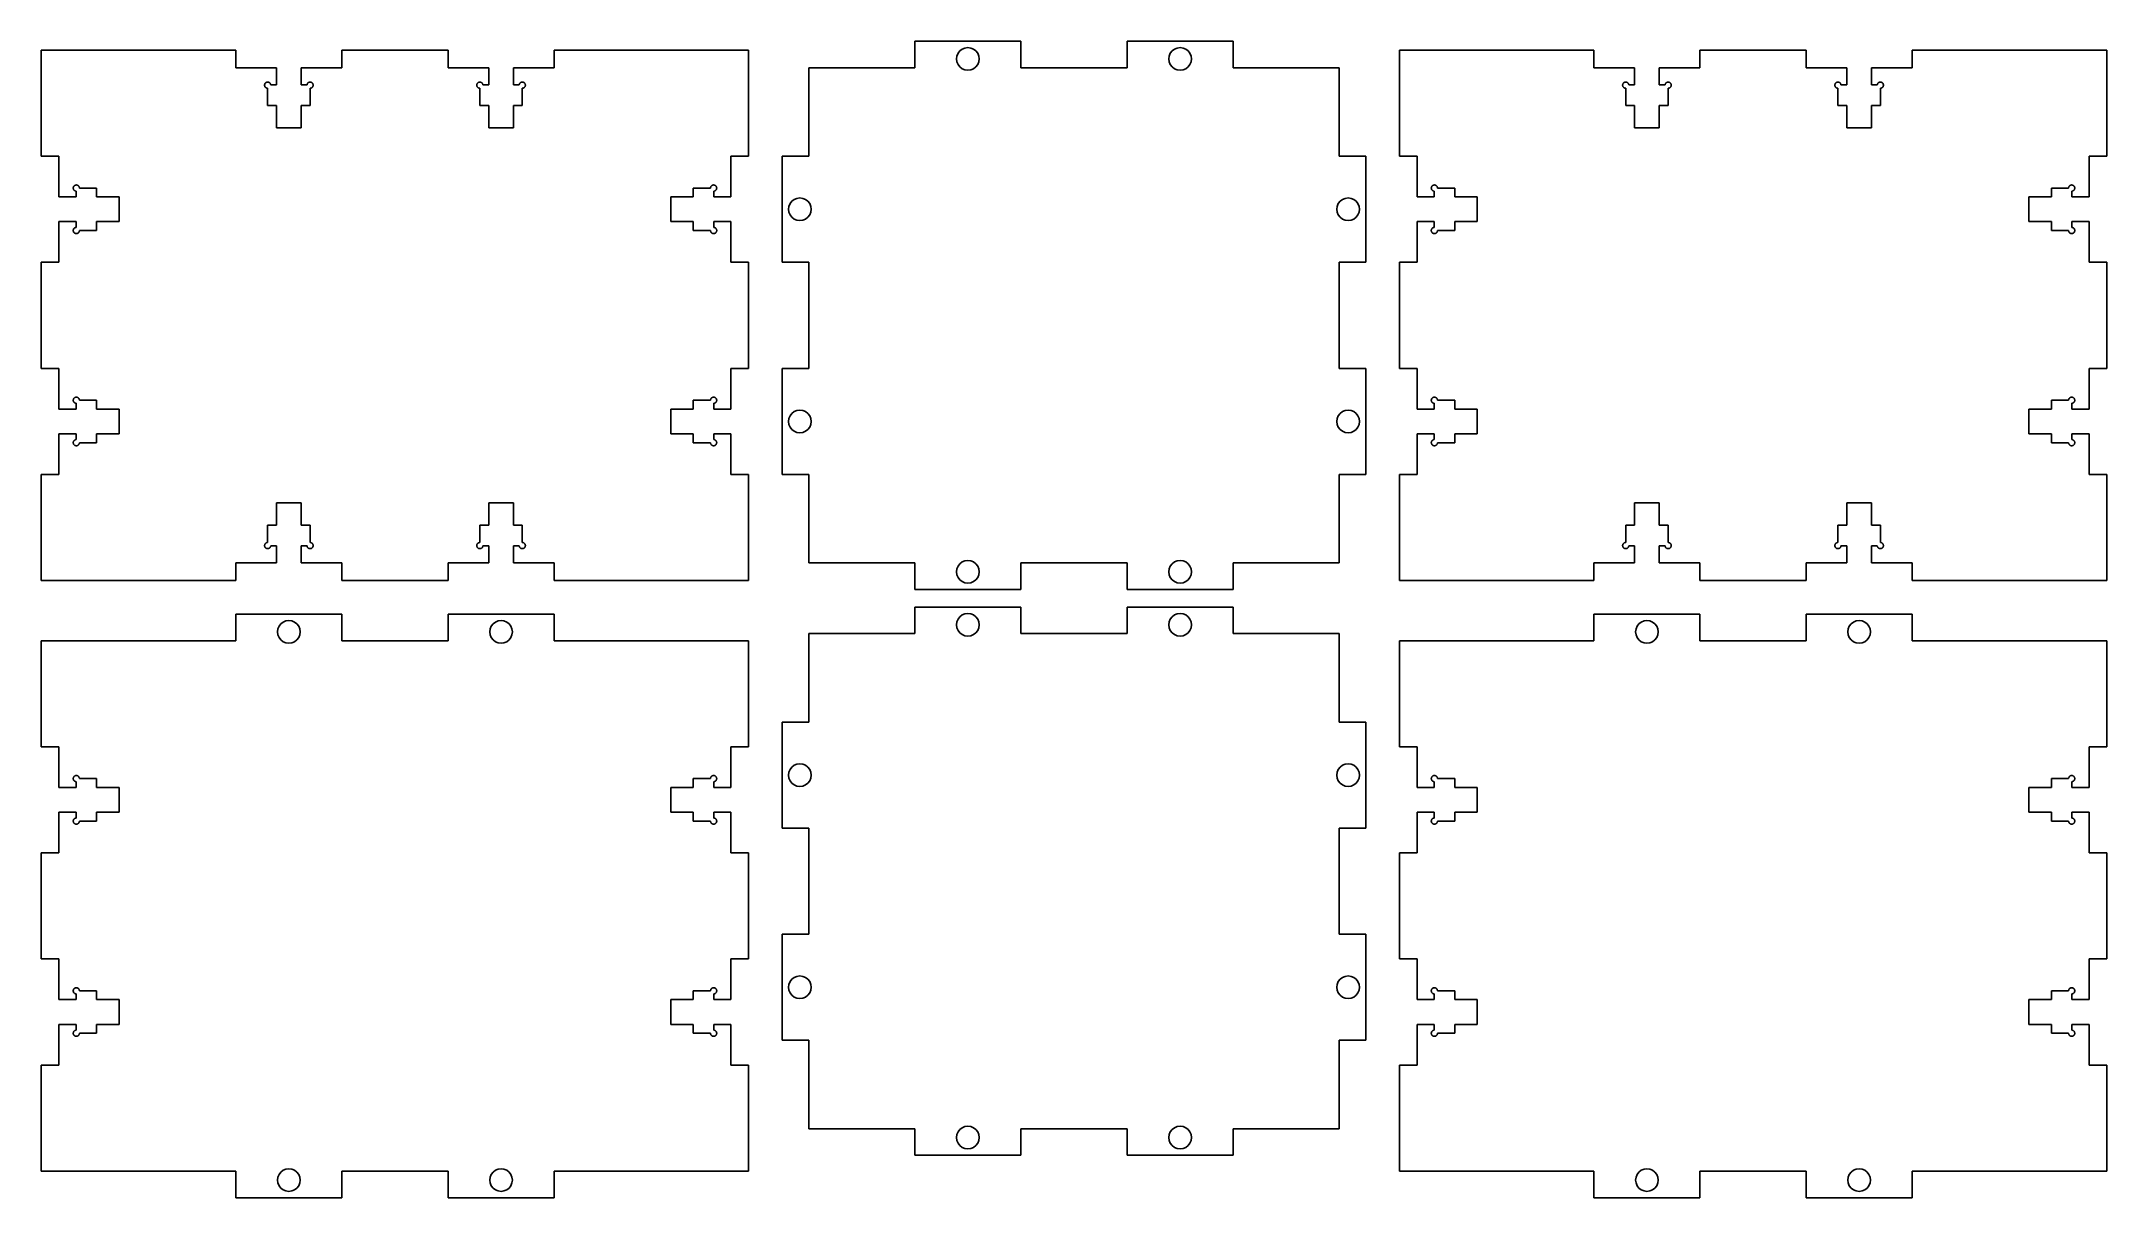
# Model space of a CAD drawing. Header units: metres. Extents: x -50 to 242, y -125 to 39.
import ezdxf

# ---------------------------------------------------------------- set-up
doc = ezdxf.new("R2010")
doc.units = ezdxf.units.M

msp = doc.modelspace()

# ---------------------------------------------------------------- linework, layer by layer
for p, q in [((88.5, 38.75), (73.5, 38.75)), ((73.5, 38.75), (73.5, 35.001)), ((88.5, 35), (88.5, 38.75)), ((118.5, 38.75), (103.5, 38.75)), ((103.5, 38.75), (103.5, 35)), ((118.5, 35.001), (118.5, 38.75)), ((-22.5, 37.5), (-50, 37.5)), ((-50, 37.5), (-50, 22.5)), ((-22.5, 35), (-22.5, 37.5)), ((7.5, 37.5), (-7.5, 37.5)), ((-7.5, 37.5), (-7.5, 35)), ((7.5, 35), (7.5, 37.5)), ((50, 37.5), (22.5, 37.5)), ((22.5, 37.5), (22.5, 35)), ((50, 22.5), (50, 37.5)), ((79.4, 36.251), (79.4545, 36.6651)), ((79.4545, 35.8369), (79.4, 36.251)), ((79.4545, 36.6651), (79.6143, 37.051)), ((79.6143, 35.451), (79.4545, 35.8369)), ((79.6143, 37.051), (79.8686, 37.3824)), ((79.8686, 35.1196), (79.6143, 35.451)), ((79.8686, 37.3824), (80.2, 37.6366)), ((80.2, 34.8654), (79.8686, 35.1196)), ((80.2, 37.6366), (80.5859, 37.7965)), ((80.5859, 37.7965), (81, 37.851)), ((81, 37.851), (81.4141, 37.7965)), ((81.4141, 37.7965), (81.8, 37.6366)), ((81.8, 37.6366), (82.1314, 37.3824)), ((82.1314, 35.1196), (81.8, 34.8654)), ((82.1314, 37.3824), (82.3856, 37.051)), ((82.3856, 35.451), (82.1314, 35.1196)), ((82.3856, 37.051), (82.5455, 36.6651)), ((82.5455, 35.8369), (82.3856, 35.451)), ((82.5455, 36.6651), (82.6, 36.251)), ((82.6, 36.251), (82.5455, 35.8369)), ((109.4, 36.251), (109.455, 36.6651)), ((109.455, 35.8369), (109.4, 36.251)), ((109.455, 36.6651), (109.614, 37.051)), ((109.614, 35.451), (109.455, 35.8369)), ((109.614, 37.051), (109.869, 37.3824)), ((109.869, 35.1196), (109.614, 35.451)), ((109.869, 37.3824), (110.2, 37.6366)), ((110.2, 34.8654), (109.869, 35.1196)), ((110.2, 37.6366), (110.586, 37.7965)), ((110.586, 37.7965), (111, 37.851)), ((111, 37.851), (111.414, 37.7965)), ((111.414, 37.7965), (111.8, 37.6366)), ((111.8, 37.6366), (112.131, 37.3824)), ((112.131, 35.1196), (111.8, 34.8654)), ((112.131, 37.3824), (112.386, 37.051)), ((112.386, 35.451), (112.131, 35.1196)), ((112.386, 37.051), (112.545, 36.6651)), ((112.545, 35.8369), (112.386, 35.451)), ((112.545, 36.6651), (112.6, 36.251)), ((112.6, 36.251), (112.545, 35.8369)), ((169.5, 37.5), (142, 37.5)), ((142, 37.5), (142, 22.5)), ((169.5, 35), (169.5, 37.5)), ((199.5, 37.5), (184.5, 37.5)), ((184.5, 37.5), (184.5, 35)), ((199.5, 35), (199.5, 37.5)), ((242, 37.5), (214.5, 37.5)), ((214.5, 37.5), (214.5, 35)), ((242, 22.5), (242, 37.5)), ((-16.75, 35), (-22.5, 35)), ((-18.435, 32.55), (-18.4333, 32.5879)), ((-18.4333, 32.5121), (-18.435, 32.55)), ((-18.4333, 32.5879), (-18.4284, 32.6255)), ((-18.4284, 32.4745), (-18.4333, 32.5121)), ((-18.4284, 32.6255), (-18.4202, 32.6626)), ((-18.4202, 32.4374), (-18.4284, 32.4745)), ((-18.4202, 32.6626), (-18.4088, 32.6988)), ((-18.4088, 32.4012), (-18.4202, 32.4374)), ((-18.4088, 32.6988), (-18.3942, 32.7338)), ((-18.3942, 32.3662), (-18.4088, 32.4012)), ((-18.3942, 32.7338), (-18.3767, 32.7675)), ((-18.3767, 32.3325), (-18.3942, 32.3662)), ((-18.3767, 32.7675), (-18.3563, 32.7995)), ((-18.3563, 32.3005), (-18.3767, 32.3325)), ((-18.3563, 32.7995), (-18.3332, 32.8296)), ((-18.3332, 32.2704), (-18.3563, 32.3005)), ((-18.3332, 32.8296), (-18.3076, 32.8576)), ((-18.3076, 32.2424), (-18.3332, 32.2704)), ((-18.3076, 32.8576), (-18.2796, 32.8832)), ((-18.2796, 32.2168), (-18.3076, 32.2424)), ((-18.2796, 32.8832), (-18.2495, 32.9063)), ((-18.2495, 32.1937), (-18.2796, 32.2168)), ((-18.2495, 32.9063), (-18.2175, 32.9267)), ((-18.2175, 32.1733), (-18.2495, 32.1937)), ((-18.2175, 32.9267), (-18.1838, 32.9442)), ((-18.1838, 32.1558), (-18.2175, 32.1733)), ((-18.1838, 32.9442), (-18.1488, 32.9588)), ((-18.1488, 32.1412), (-18.1838, 32.1558)), ((-18.1488, 32.9588), (-18.1126, 32.9702)), ((-18.1126, 32.1298), (-18.1488, 32.1412)), ((-18.1126, 32.9702), (-18.0755, 32.9784)), ((-18.0755, 32.1216), (-18.1126, 32.1298)), ((-18.0755, 32.9784), (-18.0379, 32.9833)), ((-18.0379, 32.1167), (-18.0755, 32.1216)), ((-18.0379, 32.9833), (-18, 32.985)), ((-18, 32.985), (-17.9621, 32.9833)), ((-17.9621, 32.9833), (-17.9245, 32.9784)), ((-17.9245, 32.9784), (-17.8874, 32.9702)), ((-17.8874, 32.9702), (-17.8512, 32.9588)), ((-17.8512, 32.9588), (-17.8161, 32.9442)), ((-17.8161, 32.9442), (-17.7825, 32.9267)), ((-17.7825, 32.9267), (-17.7505, 32.9063)), ((-17.7505, 32.9063), (-17.7204, 32.8832)), ((-17.7204, 32.8832), (-17.6924, 32.8576)), ((-17.6924, 32.8576), (-17.6668, 32.8296)), ((-17.6668, 32.8296), (-17.6437, 32.7995)), ((-17.6437, 32.7995), (-17.6233, 32.7675)), ((-17.6233, 32.7675), (-17.6057, 32.7338)), ((-17.6057, 32.7338), (-17.5912, 32.6988)), ((-17.5912, 32.6988), (-17.5798, 32.6626)), ((-17.5798, 32.6626), (-17.5716, 32.6255)), ((-17.5716, 32.6255), (-17.5661, 32.575)), ((-17.5661, 32.575), (-16.75, 32.575)), ((-16.75, 32.575), (-16.75, 35)), ((-7.5, 35), (-13.25, 35)), ((-13.25, 35), (-13.25, 32.575)), ((-13.25, 32.575), (-12.4339, 32.575)), ((-12.4339, 32.575), (-12.4284, 32.6255)), ((-12.4284, 32.6255), (-12.4202, 32.6626)), ((-12.4202, 32.6626), (-12.4088, 32.6988)), ((-12.4088, 32.6988), (-12.3943, 32.7338)), ((-12.3943, 32.7338), (-12.3767, 32.7675)), ((-12.3767, 32.7675), (-12.3563, 32.7995)), ((-12.3563, 32.7995), (-12.3332, 32.8296)), ((-12.3332, 32.8296), (-12.3076, 32.8576)), ((-12.3076, 32.8576), (-12.2796, 32.8832)), ((-12.2796, 32.8832), (-12.2495, 32.9063)), ((-12.2495, 32.9063), (-12.2175, 32.9267)), ((-12.2175, 32.9267), (-12.1839, 32.9442)), ((-12.1839, 32.9442), (-12.1488, 32.9588)), ((-12.1488, 32.9588), (-12.1126, 32.9702)), ((-12.1126, 32.9702), (-12.0755, 32.9784)), ((-12.0755, 32.9784), (-12.0379, 32.9833)), ((-12.0379, 32.9833), (-12, 32.985)), ((-12, 32.985), (-11.9621, 32.9833)), ((-11.9621, 32.9833), (-11.9245, 32.9784)), ((-11.9245, 32.1216), (-11.9621, 32.1167)), ((-11.9245, 32.9784), (-11.8874, 32.9702)), ((-11.8874, 32.1298), (-11.9245, 32.1216)), ((-11.8874, 32.9702), (-11.8512, 32.9588)), ((-11.8512, 32.1412), (-11.8874, 32.1298)), ((-11.8512, 32.9588), (-11.8162, 32.9442)), ((-11.8162, 32.1558), (-11.8512, 32.1412)), ((-11.8162, 32.9442), (-11.7825, 32.9267)), ((-11.7825, 32.1733), (-11.8162, 32.1558)), ((-11.7825, 32.9267), (-11.7505, 32.9063)), ((-11.7505, 32.1937), (-11.7825, 32.1733)), ((-11.7505, 32.9063), (-11.7204, 32.8832)), ((-11.7204, 32.2168), (-11.7505, 32.1937)), ((-11.7204, 32.8832), (-11.6924, 32.8576)), ((-11.6924, 32.2424), (-11.7204, 32.2168)), ((-11.6924, 32.8576), (-11.6668, 32.8296)), ((-11.6668, 32.2704), (-11.6924, 32.2424)), ((-11.6668, 32.8296), (-11.6437, 32.7995)), ((-11.6437, 32.3005), (-11.6668, 32.2704)), ((-11.6437, 32.7995), (-11.6233, 32.7675)), ((-11.6233, 32.3325), (-11.6437, 32.3005)), ((-11.6233, 32.7675), (-11.6058, 32.7338)), ((-11.6058, 32.3662), (-11.6233, 32.3325)), ((-11.6058, 32.7338), (-11.5912, 32.6988)), ((-11.5912, 32.4012), (-11.6058, 32.3662)), ((-11.5912, 32.6988), (-11.5798, 32.6626)), ((-11.5798, 32.4374), (-11.5912, 32.4012)), ((-11.5798, 32.6626), (-11.5716, 32.6255)), ((-11.5716, 32.4745), (-11.5798, 32.4374)), ((-11.5716, 32.6255), (-11.5667, 32.5879)), ((-11.5667, 32.5121), (-11.5716, 32.4745)), ((-11.5667, 32.5879), (-11.565, 32.55)), ((-11.565, 32.55), (-11.5667, 32.5121)), ((13.25, 35), (7.5, 35)), ((11.565, 32.55), (11.5667, 32.5879)), ((11.5667, 32.5121), (11.565, 32.55)), ((11.5667, 32.5879), (11.5716, 32.6255)), ((11.5716, 32.4745), (11.5667, 32.5121)), ((11.5716, 32.6255), (11.5798, 32.6626)), ((11.5798, 32.4374), (11.5716, 32.4745)), ((11.5798, 32.6626), (11.5912, 32.6988)), ((11.5912, 32.4012), (11.5798, 32.4374)), ((11.5912, 32.6988), (11.6058, 32.7338)), ((11.6058, 32.3662), (11.5912, 32.4012)), ((11.6058, 32.7338), (11.6233, 32.7675)), ((11.6233, 32.3325), (11.6058, 32.3662)), ((11.6233, 32.7675), (11.6437, 32.7995)), ((11.6437, 32.3005), (11.6233, 32.3325)), ((11.6437, 32.7995), (11.6668, 32.8296)), ((11.6668, 32.2704), (11.6437, 32.3005)), ((11.6668, 32.8296), (11.6924, 32.8576)), ((11.6924, 32.2424), (11.6668, 32.2704)), ((11.6924, 32.8576), (11.7204, 32.8832)), ((11.7204, 32.2168), (11.6924, 32.2424)), ((11.7204, 32.8832), (11.7505, 32.9063)), ((11.7505, 32.1937), (11.7204, 32.2168)), ((11.7505, 32.9063), (11.7825, 32.9267)), ((11.7825, 32.1733), (11.7505, 32.1937)), ((11.7825, 32.9267), (11.8162, 32.9442)), ((11.8162, 32.1558), (11.7825, 32.1733)), ((11.8162, 32.9442), (11.8512, 32.9588)), ((11.8512, 32.1412), (11.8162, 32.1558)), ((11.8512, 32.9588), (11.8874, 32.9702)), ((11.8874, 32.1298), (11.8512, 32.1412)), ((11.8874, 32.9702), (11.9245, 32.9784)), ((11.9245, 32.1216), (11.8874, 32.1298)), ((11.9245, 32.9784), (11.9621, 32.9833)), ((11.9621, 32.1167), (11.9245, 32.1216)), ((11.9621, 32.9833), (12, 32.985)), ((12, 32.985), (12.0379, 32.9833)), ((12.0379, 32.9833), (12.0755, 32.9784)), ((12.0755, 32.9784), (12.1126, 32.9702)), ((12.1126, 32.9702), (12.1488, 32.9588)), ((12.1488, 32.9588), (12.1839, 32.9442)), ((12.1839, 32.9442), (12.2175, 32.9267)), ((12.2175, 32.9267), (12.2495, 32.9063)), ((12.2495, 32.9063), (12.2796, 32.8832)), ((12.2796, 32.8832), (12.3076, 32.8576)), ((12.3076, 32.8576), (12.3332, 32.8296)), ((12.3332, 32.8296), (12.3563, 32.7995)), ((12.3563, 32.7995), (12.3767, 32.7675)), ((12.3767, 32.7675), (12.3943, 32.7338)), ((12.3943, 32.7338), (12.4088, 32.6988)), ((12.4088, 32.6988), (12.4202, 32.6626)), ((12.4202, 32.6626), (12.4284, 32.6255)), ((12.4284, 32.6255), (12.4339, 32.575)), ((12.4339, 32.575), (13.25, 32.575)), ((13.25, 32.575), (13.25, 35)), ((22.5, 35), (16.75, 35)), ((16.75, 35), (16.75, 32.575)), ((16.75, 32.575), (17.5661, 32.575)), ((17.5661, 32.575), (17.5716, 32.6255)), ((17.5716, 32.6255), (17.5798, 32.6626)), ((17.5798, 32.6626), (17.5912, 32.6988)), ((17.5912, 32.6988), (17.6057, 32.7338)), ((17.6057, 32.7338), (17.6233, 32.7675)), ((17.6233, 32.7675), (17.6437, 32.7995)), ((17.6437, 32.7995), (17.6668, 32.8296)), ((17.6668, 32.8296), (17.6924, 32.8576)), ((17.6924, 32.8576), (17.7204, 32.8832)), ((17.7204, 32.8832), (17.7505, 32.9063)), ((17.7505, 32.9063), (17.7825, 32.9267)), ((17.7825, 32.9267), (17.8161, 32.9442)), ((17.8161, 32.9442), (17.8512, 32.9588)), ((17.8512, 32.9588), (17.8874, 32.9702)), ((17.8874, 32.9702), (17.9245, 32.9784)), ((17.9245, 32.9784), (17.9621, 32.9833)), ((17.9621, 32.9833), (18, 32.985)), ((18, 32.985), (18.0379, 32.9833)), ((18.0379, 32.9833), (18.0755, 32.9784)), ((18.0755, 32.1216), (18.0379, 32.1167)), ((18.0755, 32.9784), (18.1126, 32.9702)), ((18.1126, 32.1298), (18.0755, 32.1216)), ((18.1126, 32.9702), (18.1488, 32.9588)), ((18.1488, 32.1412), (18.1126, 32.1298)), ((18.1488, 32.9588), (18.1838, 32.9442)), ((18.1838, 32.1558), (18.1488, 32.1412)), ((18.1838, 32.9442), (18.2175, 32.9267)), ((18.2175, 32.1733), (18.1838, 32.1558)), ((18.2175, 32.9267), (18.2495, 32.9063)), ((18.2495, 32.1937), (18.2175, 32.1733)), ((18.2495, 32.9063), (18.2796, 32.8832)), ((18.2796, 32.2168), (18.2495, 32.1937)), ((18.2796, 32.8832), (18.3076, 32.8576)), ((18.3076, 32.2424), (18.2796, 32.2168)), ((18.3076, 32.8576), (18.3332, 32.8296)), ((18.3332, 32.2704), (18.3076, 32.2424)), ((18.3332, 32.8296), (18.3563, 32.7995)), ((18.3563, 32.3005), (18.3332, 32.2704)), ((18.3563, 32.7995), (18.3767, 32.7675)), ((18.3767, 32.3325), (18.3563, 32.3005)), ((18.3767, 32.7675), (18.3942, 32.7338)), ((18.3942, 32.3662), (18.3767, 32.3325)), ((18.3942, 32.7338), (18.4088, 32.6988)), ((18.4088, 32.4012), (18.3942, 32.3662)), ((18.4088, 32.6988), (18.4202, 32.6626)), ((18.4202, 32.4374), (18.4088, 32.4012)), ((18.4202, 32.6626), (18.4284, 32.6255)), ((18.4284, 32.4745), (18.4202, 32.4374)), ((18.4284, 32.6255), (18.4333, 32.5879)), ((18.4333, 32.5121), (18.4284, 32.4745)), ((18.4333, 32.5879), (18.435, 32.55)), ((18.435, 32.55), (18.4333, 32.5121)), ((73.5, 35.001), (58.499, 35.001)), ((58.499, 35.001), (58.499, 22.5)), ((80.5859, 34.7055), (80.2, 34.8654)), ((81, 34.651), (80.5859, 34.7055)), ((81.4141, 34.7055), (81, 34.651)), ((81.8, 34.8654), (81.4141, 34.7055)), ((103.5, 35), (88.5, 35)), ((110.586, 34.7055), (110.2, 34.8654)), ((111, 34.651), (110.586, 34.7055)), ((111.414, 34.7055), (111, 34.651)), ((111.8, 34.8654), (111.414, 34.7055)), ((133.501, 35.001), (118.5, 35.001)), ((133.501, 22.5), (133.501, 35.001)), ((175.25, 35), (169.5, 35)), ((173.565, 32.55), (173.567, 32.5879)), ((173.567, 32.5121), (173.565, 32.55)), ((173.567, 32.5879), (173.572, 32.6255)), ((173.572, 32.4745), (173.567, 32.5121)), ((173.572, 32.6255), (173.58, 32.6626)), ((173.58, 32.4374), (173.572, 32.4745)), ((173.58, 32.6626), (173.591, 32.6988)), ((173.591, 32.4012), (173.58, 32.4374)), ((173.591, 32.6988), (173.606, 32.7338)), ((173.606, 32.3662), (173.591, 32.4012)), ((173.606, 32.7338), (173.623, 32.7675)), ((173.623, 32.3325), (173.606, 32.3662)), ((173.623, 32.7675), (173.644, 32.7995)), ((173.644, 32.3005), (173.623, 32.3325)), ((173.644, 32.7995), (173.667, 32.8296)), ((173.667, 32.2704), (173.644, 32.3005)), ((173.667, 32.8296), (173.692, 32.8576)), ((173.692, 32.2424), (173.667, 32.2704)), ((173.692, 32.8576), (173.72, 32.8832)), ((173.72, 32.2168), (173.692, 32.2424)), ((173.72, 32.8832), (173.751, 32.9063)), ((173.751, 32.1937), (173.72, 32.2168)), ((173.751, 32.9063), (173.783, 32.9267)), ((173.783, 32.1733), (173.751, 32.1937)), ((173.783, 32.9267), (173.816, 32.9442)), ((173.816, 32.1558), (173.783, 32.1733)), ((173.816, 32.9442), (173.851, 32.9588)), ((173.851, 32.1412), (173.816, 32.1558)), ((173.851, 32.9588), (173.887, 32.9702)), ((173.887, 32.1298), (173.851, 32.1412)), ((173.887, 32.9702), (173.924, 32.9784)), ((173.924, 32.1216), (173.887, 32.1298)), ((173.924, 32.9784), (173.962, 32.9833)), ((173.962, 32.1167), (173.924, 32.1216)), ((173.962, 32.9833), (174, 32.985)), ((174, 32.985), (174.038, 32.9833)), ((174.038, 32.9833), (174.076, 32.9784)), ((174.076, 32.9784), (174.113, 32.9702)), ((174.113, 32.9702), (174.149, 32.9588)), ((174.149, 32.9588), (174.184, 32.9442)), ((174.184, 32.9442), (174.218, 32.9267)), ((174.218, 32.9267), (174.25, 32.9063)), ((174.25, 32.9063), (174.28, 32.8832)), ((174.28, 32.8832), (174.308, 32.8576)), ((174.308, 32.8576), (174.333, 32.8296)), ((174.333, 32.8296), (174.356, 32.7995)), ((174.356, 32.7995), (174.377, 32.7675)), ((174.377, 32.7675), (174.394, 32.7338)), ((174.394, 32.7338), (174.409, 32.6988)), ((174.409, 32.6988), (174.42, 32.6626)), ((174.42, 32.6626), (174.428, 32.6255)), ((174.428, 32.6255), (174.434, 32.575)), ((174.434, 32.575), (175.25, 32.575)), ((175.25, 32.575), (175.25, 35)), ((184.5, 35), (178.75, 35)), ((178.75, 35), (178.75, 32.575)), ((178.75, 32.575), (179.566, 32.575)), ((179.566, 32.575), (179.572, 32.6255)), ((179.572, 32.6255), (179.58, 32.6626)), ((179.58, 32.6626), (179.591, 32.6988)), ((179.591, 32.6988), (179.606, 32.7338)), ((179.606, 32.7338), (179.623, 32.7675)), ((179.623, 32.7675), (179.644, 32.7995)), ((179.644, 32.7995), (179.667, 32.8296)), ((179.667, 32.8296), (179.692, 32.8576)), ((179.692, 32.8576), (179.72, 32.8832)), ((179.72, 32.8832), (179.75, 32.9063)), ((179.75, 32.9063), (179.782, 32.9267)), ((179.782, 32.9267), (179.816, 32.9442)), ((179.816, 32.9442), (179.851, 32.9588)), ((179.851, 32.9588), (179.887, 32.9702)), ((179.887, 32.9702), (179.924, 32.9784)), ((179.924, 32.9784), (179.962, 32.9833)), ((179.962, 32.9833), (180, 32.985)), ((180, 32.985), (180.038, 32.9833)), ((180.038, 32.9833), (180.076, 32.9784)), ((180.076, 32.1216), (180.038, 32.1167)), ((180.076, 32.9784), (180.113, 32.9702)), ((180.113, 32.1298), (180.076, 32.1216)), ((180.113, 32.9702), (180.149, 32.9588)), ((180.149, 32.1412), (180.113, 32.1298)), ((180.149, 32.9588), (180.184, 32.9442)), ((180.184, 32.1558), (180.149, 32.1412)), ((180.184, 32.9442), (180.217, 32.9267)), ((180.217, 32.1733), (180.184, 32.1558)), ((180.217, 32.9267), (180.249, 32.9063)), ((180.249, 32.1937), (180.217, 32.1733)), ((180.249, 32.9063), (180.28, 32.8832)), ((180.28, 32.2168), (180.249, 32.1937)), ((180.28, 32.8832), (180.308, 32.8576)), ((180.308, 32.2424), (180.28, 32.2168)), ((180.308, 32.8576), (180.333, 32.8296)), ((180.333, 32.2704), (180.308, 32.2424)), ((180.333, 32.8296), (180.356, 32.7995)), ((180.356, 32.3005), (180.333, 32.2704)), ((180.356, 32.7995), (180.377, 32.7675)), ((180.377, 32.3325), (180.356, 32.3005)), ((180.377, 32.7675), (180.394, 32.7338)), ((180.394, 32.3662), (180.377, 32.3325)), ((180.394, 32.7338), (180.409, 32.6988)), ((180.409, 32.4012), (180.394, 32.3662)), ((180.409, 32.6988), (180.42, 32.6626)), ((180.42, 32.4374), (180.409, 32.4012)), ((180.42, 32.6626), (180.428, 32.6255)), ((180.428, 32.4745), (180.42, 32.4374)), ((180.428, 32.6255), (180.433, 32.5879)), ((180.433, 32.5121), (180.428, 32.4745)), ((180.433, 32.5879), (180.435, 32.55)), ((180.435, 32.55), (180.433, 32.5121)), ((205.25, 35), (199.5, 35)), ((203.565, 32.55), (203.567, 32.5879)), ((203.567, 32.5121), (203.565, 32.55)), ((203.567, 32.5879), (203.572, 32.6255)), ((203.572, 32.4745), (203.567, 32.5121)), ((203.572, 32.6255), (203.58, 32.6626)), ((203.58, 32.4374), (203.572, 32.4745)), ((203.58, 32.6626), (203.591, 32.6988)), ((203.591, 32.4012), (203.58, 32.4374)), ((203.591, 32.6988), (203.606, 32.7338)), ((203.606, 32.3662), (203.591, 32.4012)), ((203.606, 32.7338), (203.623, 32.7675)), ((203.623, 32.3325), (203.606, 32.3662)), ((203.623, 32.7675), (203.644, 32.7995)), ((203.644, 32.3005), (203.623, 32.3325)), ((203.644, 32.7995), (203.667, 32.8296)), ((203.667, 32.2704), (203.644, 32.3005)), ((203.667, 32.8296), (203.692, 32.8576)), ((203.692, 32.2424), (203.667, 32.2704)), ((203.692, 32.8576), (203.72, 32.8832)), ((203.72, 32.2168), (203.692, 32.2424)), ((203.72, 32.8832), (203.751, 32.9063)), ((203.751, 32.1937), (203.72, 32.2168)), ((203.751, 32.9063), (203.783, 32.9267)), ((203.783, 32.1733), (203.751, 32.1937)), ((203.783, 32.9267), (203.816, 32.9442)), ((203.816, 32.1558), (203.783, 32.1733)), ((203.816, 32.9442), (203.851, 32.9588)), ((203.851, 32.1412), (203.816, 32.1558)), ((203.851, 32.9588), (203.887, 32.9702)), ((203.887, 32.1298), (203.851, 32.1412)), ((203.887, 32.9702), (203.924, 32.9784)), ((203.924, 32.1216), (203.887, 32.1298)), ((203.924, 32.9784), (203.962, 32.9833)), ((203.962, 32.1167), (203.924, 32.1216)), ((203.962, 32.9833), (204, 32.985)), ((204, 32.985), (204.038, 32.9833)), ((204.038, 32.9833), (204.076, 32.9784)), ((204.076, 32.9784), (204.113, 32.9702)), ((204.113, 32.9702), (204.149, 32.9588)), ((204.149, 32.9588), (204.184, 32.9442)), ((204.184, 32.9442), (204.218, 32.9267)), ((204.218, 32.9267), (204.25, 32.9063)), ((204.25, 32.9063), (204.28, 32.8832)), ((204.28, 32.8832), (204.308, 32.8576)), ((204.308, 32.8576), (204.333, 32.8296)), ((204.333, 32.8296), (204.356, 32.7995)), ((204.356, 32.7995), (204.377, 32.7675)), ((204.377, 32.7675), (204.394, 32.7338)), ((204.394, 32.7338), (204.409, 32.6988)), ((204.409, 32.6988), (204.42, 32.6626)), ((204.42, 32.6626), (204.428, 32.6255)), ((204.428, 32.6255), (204.434, 32.575)), ((204.434, 32.575), (205.25, 32.575)), ((205.25, 32.575), (205.25, 35)), ((214.5, 35), (208.75, 35)), ((208.75, 35), (208.75, 32.575)), ((208.75, 32.575), (209.566, 32.575)), ((209.566, 32.575), (209.572, 32.6255)), ((209.572, 32.6255), (209.58, 32.6626)), ((209.58, 32.6626), (209.591, 32.6988)), ((209.591, 32.6988), (209.606, 32.7338)), ((209.606, 32.7338), (209.623, 32.7675)), ((209.623, 32.7675), (209.644, 32.7995)), ((209.644, 32.7995), (209.667, 32.8296)), ((209.667, 32.8296), (209.692, 32.8576)), ((209.692, 32.8576), (209.72, 32.8832)), ((209.72, 32.8832), (209.75, 32.9063)), ((209.75, 32.9063), (209.782, 32.9267)), ((209.782, 32.9267), (209.816, 32.9442)), ((209.816, 32.9442), (209.851, 32.9588)), ((209.851, 32.9588), (209.887, 32.9702)), ((209.887, 32.9702), (209.924, 32.9784)), ((209.924, 32.9784), (209.962, 32.9833)), ((209.962, 32.9833), (210, 32.985)), ((210, 32.985), (210.038, 32.9833)), ((210.038, 32.9833), (210.076, 32.9784)), ((210.076, 32.1216), (210.038, 32.1167)), ((210.076, 32.9784), (210.113, 32.9702)), ((210.113, 32.1298), (210.076, 32.1216)), ((210.113, 32.9702), (210.149, 32.9588)), ((210.149, 32.1412), (210.113, 32.1298)), ((210.149, 32.9588), (210.184, 32.9442)), ((210.184, 32.1558), (210.149, 32.1412)), ((210.184, 32.9442), (210.217, 32.9267)), ((210.217, 32.1733), (210.184, 32.1558)), ((210.217, 32.9267), (210.249, 32.9063)), ((210.249, 32.1937), (210.217, 32.1733)), ((210.249, 32.9063), (210.28, 32.8832)), ((210.28, 32.2168), (210.249, 32.1937)), ((210.28, 32.8832), (210.308, 32.8576)), ((210.308, 32.2424), (210.28, 32.2168)), ((210.308, 32.8576), (210.333, 32.8296)), ((210.333, 32.2704), (210.308, 32.2424)), ((210.333, 32.8296), (210.356, 32.7995)), ((210.356, 32.3005), (210.333, 32.2704)), ((210.356, 32.7995), (210.377, 32.7675)), ((210.377, 32.3325), (210.356, 32.3005)), ((210.377, 32.7675), (210.394, 32.7338)), ((210.394, 32.3662), (210.377, 32.3325)), ((210.394, 32.7338), (210.409, 32.6988)), ((210.409, 32.4012), (210.394, 32.3662)), ((210.409, 32.6988), (210.42, 32.6626)), ((210.42, 32.4374), (210.409, 32.4012)), ((210.42, 32.6626), (210.428, 32.6255)), ((210.428, 32.4745), (210.42, 32.4374)), ((210.428, 32.6255), (210.433, 32.5879)), ((210.433, 32.5121), (210.428, 32.4745)), ((210.433, 32.5879), (210.435, 32.55)), ((210.435, 32.55), (210.433, 32.5121)), ((-18, 32.115), (-18.0379, 32.1167)), ((-18, 29.675), (-18, 32.115)), ((-16.75, 29.675), (-18, 29.675)), ((-16.75, 26.5), (-16.75, 29.675)), ((-12, 29.675), (-13.25, 29.675)), ((-13.25, 29.675), (-13.25, 26.5)), ((-11.9621, 32.1167), (-12, 32.115)), ((-12, 32.115), (-12, 29.675)), ((12, 32.115), (11.9621, 32.1167)), ((12, 29.675), (12, 32.115)), ((13.25, 29.675), (12, 29.675)), ((13.25, 26.5), (13.25, 29.675)), ((18, 29.675), (16.75, 29.675)), ((16.75, 29.675), (16.75, 26.5)), ((18.0379, 32.1167), (18, 32.115)), ((18, 32.115), (18, 29.675)), ((174, 32.115), (173.962, 32.1167)), ((174, 29.675), (174, 32.115)), ((175.25, 29.675), (174, 29.675)), ((175.25, 26.5), (175.25, 29.675)), ((180, 29.675), (178.75, 29.675)), ((178.75, 29.675), (178.75, 26.5)), ((180.038, 32.1167), (180, 32.115)), ((180, 32.115), (180, 29.675)), ((204, 32.115), (203.962, 32.1167)), ((204, 29.675), (204, 32.115)), ((205.25, 29.675), (204, 29.675)), ((205.25, 26.5), (205.25, 29.675)), ((210, 29.675), (208.75, 29.675)), ((208.75, 29.675), (208.75, 26.5)), ((210.038, 32.1167), (210, 32.115)), ((210, 32.115), (210, 29.675)), ((-13.25, 26.5), (-16.75, 26.5)), ((16.75, 26.5), (13.25, 26.5)), ((178.75, 26.5), (175.25, 26.5)), ((208.75, 26.5), (205.25, 26.5)), ((-50, 22.5), (-47.5, 22.5)), ((-47.5, 22.5), (-47.5, 16.75)), ((47.5, 16.75), (47.5, 22.5)), ((47.5, 22.5), (50, 22.5)), ((58.499, 22.5), (54.75, 22.5)), ((54.75, 22.5), (54.75, 7.5)), ((137.25, 22.5), (133.501, 22.5)), ((137.25, 7.5), (137.25, 22.5)), ((142, 22.5), (144.5, 22.5)), ((144.5, 22.5), (144.5, 16.75)), ((239.5, 16.75), (239.5, 22.5)), ((239.5, 22.5), (242, 22.5)), ((-45.485, 18), (-45.4834, 18.0379)), ((-45.4834, 17.9621), (-45.485, 18)), ((-45.4834, 18.0379), (-45.4784, 18.0755)), ((-45.4784, 17.9245), (-45.4834, 17.9621)), ((-45.4784, 18.0755), (-45.4702, 18.1126)), ((-45.4702, 17.8874), (-45.4784, 17.9245)), ((-45.4702, 18.1126), (-45.4588, 18.1488)), ((-45.4588, 17.8512), (-45.4702, 17.8874)), ((-45.4588, 18.1488), (-45.4442, 18.1838)), ((-45.4442, 17.8161), (-45.4588, 17.8512)), ((-45.4442, 18.1838), (-45.4267, 18.2175)), ((-45.4267, 17.7825), (-45.4442, 17.8161)), ((-45.4267, 18.2175), (-45.4063, 18.2495)), ((-45.4063, 17.7505), (-45.4267, 17.7825)), ((-45.4063, 18.2495), (-45.3832, 18.2796)), ((-45.3832, 17.7204), (-45.4063, 17.7505)), ((-45.3832, 18.2796), (-45.3576, 18.3076)), ((-45.3576, 17.6924), (-45.3832, 17.7204)), ((-45.3576, 18.3076), (-45.3296, 18.3332)), ((-45.3296, 17.6668), (-45.3576, 17.6924)), ((-45.3296, 18.3332), (-45.2995, 18.3563)), ((-45.2995, 17.6437), (-45.3296, 17.6668)), ((-45.2995, 18.3563), (-45.2675, 18.3767)), ((-45.2675, 17.6233), (-45.2995, 17.6437)), ((-45.2675, 18.3767), (-45.2338, 18.3942)), ((-45.2338, 17.6057), (-45.2675, 17.6233)), ((-45.2338, 18.3942), (-45.1988, 18.4088)), ((-45.1988, 17.5912), (-45.2338, 17.6057)), ((-45.1988, 18.4088), (-45.1626, 18.4202)), ((-45.1626, 17.5798), (-45.1988, 17.5912)), ((-45.1626, 18.4202), (-45.1255, 18.4284)), ((-45.1255, 17.5716), (-45.1626, 17.5798)), ((-45.1255, 18.4284), (-45.0879, 18.4333)), ((-45.075, 17.5661), (-45.1255, 17.5716)), ((-45.0879, 18.4333), (-45.05, 18.435)), ((-45.075, 16.75), (-45.075, 17.5661)), ((-45.05, 18.435), (-45.0121, 18.4333)), ((-45.0121, 18.4333), (-44.9745, 18.4284)), ((-44.9745, 18.4284), (-44.9374, 18.4202)), ((-44.9374, 18.4202), (-44.9012, 18.4088)), ((-44.9012, 18.4088), (-44.8662, 18.3942)), ((-44.8662, 18.3942), (-44.8325, 18.3767)), ((-44.8325, 18.3767), (-44.8005, 18.3563)), ((-44.8005, 18.3563), (-44.7704, 18.3332)), ((-44.7704, 18.3332), (-44.7424, 18.3076)), ((-44.7424, 18.3076), (-44.7168, 18.2796)), ((-44.7168, 18.2796), (-44.6937, 18.2495)), ((-44.6937, 18.2495), (-44.6733, 18.2175)), ((-44.6733, 18.2175), (-44.6558, 18.1838)), ((-44.6558, 18.1838), (-44.6413, 18.1488)), ((-44.6413, 18.1488), (-44.6299, 18.1126)), ((-44.6299, 18.1126), (-44.6216, 18.0755)), ((-44.6216, 18.0755), (-44.6167, 18.0379)), ((-44.6167, 18.0379), (-44.615, 18)), ((-44.615, 18), (-42.175, 18)), ((-42.175, 18), (-42.175, 16.75)), ((42.175, 16.75), (42.175, 18)), ((42.175, 18), (44.615, 18)), ((44.615, 18), (44.6167, 18.0379)), ((44.6167, 18.0379), (44.6216, 18.0755)), ((44.6216, 18.0755), (44.6298, 18.1126)), ((44.6298, 18.1126), (44.6412, 18.1488)), ((44.6412, 18.1488), (44.6558, 18.1838)), ((44.6558, 18.1838), (44.6733, 18.2175)), ((44.6733, 18.2175), (44.6937, 18.2495)), ((44.6937, 18.2495), (44.7168, 18.2796)), ((44.7168, 18.2796), (44.7424, 18.3076)), ((44.7424, 18.3076), (44.7704, 18.3332)), ((44.7704, 18.3332), (44.8005, 18.3563)), ((44.8005, 18.3563), (44.8325, 18.3767)), ((44.8325, 18.3767), (44.8662, 18.3942)), ((44.8662, 18.3942), (44.9012, 18.4088)), ((44.9012, 18.4088), (44.9374, 18.4202)), ((44.9374, 18.4202), (44.9745, 18.4284)), ((44.9745, 18.4284), (45.0121, 18.4333)), ((45.0121, 18.4333), (45.05, 18.435)), ((45.05, 18.435), (45.0879, 18.4333)), ((45.1255, 17.5716), (45.075, 17.5661)), ((45.075, 17.5661), (45.075, 16.75)), ((45.0879, 18.4333), (45.1255, 18.4284)), ((45.1255, 18.4284), (45.1626, 18.4202)), ((45.1626, 17.5798), (45.1255, 17.5716)), ((45.1626, 18.4202), (45.1988, 18.4088)), ((45.1988, 17.5912), (45.1626, 17.5798)), ((45.1988, 18.4088), (45.2338, 18.3942)), ((45.2338, 17.6057), (45.1988, 17.5912)), ((45.2338, 18.3942), (45.2675, 18.3767)), ((45.2675, 17.6233), (45.2338, 17.6057)), ((45.2675, 18.3767), (45.2995, 18.3563)), ((45.2995, 17.6437), (45.2675, 17.6233)), ((45.2995, 18.3563), (45.3296, 18.3332)), ((45.3296, 17.6668), (45.2995, 17.6437)), ((45.3296, 18.3332), (45.3576, 18.3076)), ((45.3576, 17.6924), (45.3296, 17.6668)), ((45.3576, 18.3076), (45.3832, 18.2796)), ((45.3832, 17.7204), (45.3576, 17.6924)), ((45.3832, 18.2796), (45.4063, 18.2495)), ((45.4063, 17.7505), (45.3832, 17.7204)), ((45.4063, 18.2495), (45.4267, 18.2175)), ((45.4267, 17.7825), (45.4063, 17.7505)), ((45.4267, 18.2175), (45.4442, 18.1838)), ((45.4442, 17.8161), (45.4267, 17.7825)), ((45.4442, 18.1838), (45.4588, 18.1488)), ((45.4588, 17.8512), (45.4442, 17.8161)), ((45.4588, 18.1488), (45.4702, 18.1126)), ((45.4702, 17.8874), (45.4588, 17.8512)), ((45.4702, 18.1126), (45.4784, 18.0755)), ((45.4784, 17.9245), (45.4702, 17.8874)), ((45.4784, 18.0755), (45.4833, 18.0379)), ((45.4833, 17.9621), (45.4784, 17.9245)), ((45.4833, 18.0379), (45.485, 18)), ((45.485, 18), (45.4833, 17.9621)), ((146.515, 18), (146.517, 18.0379)), ((146.517, 17.9621), (146.515, 18)), ((146.517, 18.0379), (146.522, 18.0755)), ((146.522, 17.9245), (146.517, 17.9621)), ((146.522, 18.0755), (146.53, 18.1126)), ((146.53, 17.8874), (146.522, 17.9245)), ((146.53, 18.1126), (146.541, 18.1488)), ((146.541, 17.8512), (146.53, 17.8874)), ((146.541, 18.1488), (146.556, 18.1838)), ((146.556, 17.8161), (146.541, 17.8512)), ((146.556, 18.1838), (146.573, 18.2175)), ((146.573, 17.7825), (146.556, 17.8161)), ((146.573, 18.2175), (146.594, 18.2495)), ((146.594, 17.7505), (146.573, 17.7825)), ((146.594, 18.2495), (146.617, 18.2796)), ((146.617, 17.7204), (146.594, 17.7505)), ((146.617, 18.2796), (146.642, 18.3076)), ((146.642, 17.6924), (146.617, 17.7204)), ((146.642, 18.3076), (146.67, 18.3332)), ((146.67, 17.6668), (146.642, 17.6924)), ((146.67, 18.3332), (146.7, 18.3563)), ((146.7, 17.6437), (146.67, 17.6668)), ((146.7, 18.3563), (146.732, 18.3767)), ((146.732, 17.6233), (146.7, 17.6437)), ((146.732, 18.3767), (146.766, 18.3942)), ((146.766, 17.6057), (146.732, 17.6233)), ((146.766, 18.3942), (146.801, 18.4088)), ((146.801, 17.5912), (146.766, 17.6057)), ((146.801, 18.4088), (146.837, 18.4202)), ((146.837, 17.5798), (146.801, 17.5912)), ((146.837, 18.4202), (146.874, 18.4284)), ((146.874, 17.5716), (146.837, 17.5798)), ((146.874, 18.4284), (146.912, 18.4333)), ((146.925, 17.5661), (146.874, 17.5716)), ((146.912, 18.4333), (146.95, 18.435)), ((146.925, 16.75), (146.925, 17.5661)), ((146.95, 18.435), (146.988, 18.4333)), ((146.988, 18.4333), (147.026, 18.4284)), ((147.026, 18.4284), (147.063, 18.4202)), ((147.063, 18.4202), (147.099, 18.4088)), ((147.099, 18.4088), (147.134, 18.3942)), ((147.134, 18.3942), (147.167, 18.3767)), ((147.167, 18.3767), (147.199, 18.3563)), ((147.199, 18.3563), (147.23, 18.3332)), ((147.23, 18.3332), (147.258, 18.3076)), ((147.258, 18.3076), (147.283, 18.2796)), ((147.283, 18.2796), (147.306, 18.2495)), ((147.306, 18.2495), (147.327, 18.2175)), ((147.327, 18.2175), (147.344, 18.1838)), ((147.344, 18.1838), (147.359, 18.1488)), ((147.359, 18.1488), (147.37, 18.1126)), ((147.37, 18.1126), (147.378, 18.0755)), ((147.378, 18.0755), (147.383, 18.0379)), ((147.383, 18.0379), (147.385, 18)), ((147.385, 18), (149.825, 18)), ((149.825, 18), (149.825, 16.75)), ((234.175, 16.75), (234.175, 18)), ((234.175, 18), (236.615, 18)), ((236.615, 18), (236.617, 18.0379)), ((236.617, 18.0379), (236.622, 18.0755)), ((236.622, 18.0755), (236.63, 18.1126)), ((236.63, 18.1126), (236.641, 18.1488)), ((236.641, 18.1488), (236.656, 18.1838)), ((236.656, 18.1838), (236.673, 18.2175)), ((236.673, 18.2175), (236.694, 18.2495)), ((236.694, 18.2495), (236.717, 18.2796)), ((236.717, 18.2796), (236.742, 18.3076)), ((236.742, 18.3076), (236.77, 18.3332)), ((236.77, 18.3332), (236.801, 18.3563)), ((236.801, 18.3563), (236.833, 18.3767)), ((236.833, 18.3767), (236.866, 18.3942)), ((236.866, 18.3942), (236.901, 18.4088)), ((236.901, 18.4088), (236.937, 18.4202)), ((236.937, 18.4202), (236.974, 18.4284)), ((236.974, 18.4284), (237.012, 18.4333)), ((237.012, 18.4333), (237.05, 18.435)), ((237.05, 18.435), (237.088, 18.4333)), ((237.126, 17.5716), (237.075, 17.5661)), ((237.075, 17.5661), (237.075, 16.75)), ((237.088, 18.4333), (237.126, 18.4284)), ((237.126, 18.4284), (237.163, 18.4202)), ((237.163, 17.5798), (237.126, 17.5716)), ((237.163, 18.4202), (237.199, 18.4088)), ((237.199, 17.5912), (237.163, 17.5798)), ((237.199, 18.4088), (237.234, 18.3942)), ((237.234, 17.6057), (237.199, 17.5912)), ((237.234, 18.3942), (237.267, 18.3767)), ((237.267, 17.6233), (237.234, 17.6057)), ((237.267, 18.3767), (237.299, 18.3563)), ((237.299, 17.6437), (237.267, 17.6233)), ((237.299, 18.3563), (237.33, 18.3332)), ((237.33, 17.6668), (237.299, 17.6437)), ((237.33, 18.3332), (237.358, 18.3076)), ((237.358, 17.6924), (237.33, 17.6668)), ((237.358, 18.3076), (237.383, 18.2796)), ((237.383, 17.7204), (237.358, 17.6924)), ((237.383, 18.2796), (237.406, 18.2495)), ((237.406, 17.7505), (237.383, 17.7204)), ((237.406, 18.2495), (237.427, 18.2175)), ((237.427, 17.7825), (237.406, 17.7505)), ((237.427, 18.2175), (237.444, 18.1838)), ((237.444, 17.8161), (237.427, 17.7825)), ((237.444, 18.1838), (237.459, 18.1488)), ((237.459, 17.8512), (237.444, 17.8161)), ((237.459, 18.1488), (237.47, 18.1126)), ((237.47, 17.8874), (237.459, 17.8512)), ((237.47, 18.1126), (237.478, 18.0755)), ((237.478, 17.9245), (237.47, 17.8874)), ((237.478, 18.0755), (237.483, 18.0379)), ((237.483, 17.9621), (237.478, 17.9245)), ((237.483, 18.0379), (237.485, 18)), ((237.485, 18), (237.483, 17.9621)), ((-47.5, 16.75), (-45.075, 16.75)), ((-42.175, 16.75), (-39, 16.75)), ((-39, 16.75), (-39, 13.25)), ((39, 13.25), (39, 16.75)), ((39, 16.75), (42.175, 16.75)), ((45.075, 16.75), (47.5, 16.75)), ((55.649, 15), (55.7035, 15.4141)), ((55.7035, 14.5859), (55.649, 15)), ((55.7035, 15.4141), (55.8634, 15.8)), ((55.8634, 15.8), (56.1176, 16.1314)), ((56.1176, 16.1314), (56.449, 16.3857)), ((56.449, 16.3857), (56.8349, 16.5455)), ((56.8349, 16.5455), (57.249, 16.6)), ((57.249, 16.6), (57.6631, 16.5455)), ((57.6631, 16.5455), (58.049, 16.3857)), ((58.049, 16.3857), (58.3804, 16.1314)), ((58.3804, 16.1314), (58.6346, 15.8)), ((58.6346, 15.8), (58.7945, 15.4141)), ((58.7945, 15.4141), (58.849, 15)), ((58.849, 15), (58.7945, 14.5859)), ((133.151, 15), (133.206, 15.4141)), ((133.206, 14.5859), (133.151, 15)), ((133.206, 15.4141), (133.365, 15.8)), ((133.365, 15.8), (133.62, 16.1314)), ((133.62, 16.1314), (133.951, 16.3857)), ((133.951, 16.3857), (134.337, 16.5455)), ((134.337, 16.5455), (134.751, 16.6)), ((134.751, 16.6), (135.165, 16.5455)), ((135.165, 16.5455), (135.551, 16.3857)), ((135.551, 16.3857), (135.882, 16.1314)), ((135.882, 16.1314), (136.137, 15.8)), ((136.137, 15.8), (136.296, 15.4141)), ((136.296, 15.4141), (136.351, 15)), ((136.351, 15), (136.296, 14.5859)), ((144.5, 16.75), (146.925, 16.75)), ((149.825, 16.75), (153, 16.75)), ((153, 16.75), (153, 13.25)), ((231, 13.25), (231, 16.75)), ((231, 16.75), (234.175, 16.75)), ((237.075, 16.75), (239.5, 16.75)), ((-45.075, 13.25), (-47.5, 13.25)), ((-47.5, 13.25), (-47.5, 7.5)), ((-45.485, 12), (-45.4834, 12.0379)), ((-45.4834, 11.9621), (-45.485, 12)), ((-45.4834, 12.0379), (-45.4784, 12.0755)), ((-45.4784, 11.9245), (-45.4834, 11.9621)), ((-45.4784, 12.0755), (-45.4702, 12.1126)), ((-45.4702, 11.8874), (-45.4784, 11.9245)), ((-45.4702, 12.1126), (-45.4588, 12.1488)), ((-45.4588, 11.8512), (-45.4702, 11.8874)), ((-45.4588, 12.1488), (-45.4442, 12.1839)), ((-45.4442, 11.8162), (-45.4588, 11.8512)), ((-45.4442, 12.1839), (-45.4267, 12.2175)), ((-45.4267, 11.7825), (-45.4442, 11.8162)), ((-45.4267, 12.2175), (-45.4063, 12.2495)), ((-45.4063, 11.7505), (-45.4267, 11.7825)), ((-45.4063, 12.2495), (-45.3832, 12.2796)), ((-45.3832, 11.7204), (-45.4063, 11.7505)), ((-45.3832, 12.2796), (-45.3576, 12.3076)), ((-45.3576, 11.6924), (-45.3832, 11.7204)), ((-45.3576, 12.3076), (-45.3296, 12.3332)), ((-45.3296, 11.6668), (-45.3576, 11.6924)), ((-45.3296, 12.3332), (-45.2995, 12.3563)), ((-45.2995, 12.3563), (-45.2675, 12.3767)), ((-45.2675, 12.3767), (-45.2338, 12.3943)), ((-45.2338, 12.3943), (-45.1988, 12.4088)), ((-45.1988, 12.4088), (-45.1626, 12.4202)), ((-45.1626, 12.4202), (-45.1255, 12.4284)), ((-45.1255, 12.4284), (-45.075, 12.4339)), ((-45.075, 12.4339), (-45.075, 13.25)), ((-44.7424, 11.6924), (-44.7704, 11.6668)), ((-44.7168, 11.7204), (-44.7424, 11.6924)), ((-44.6937, 11.7505), (-44.7168, 11.7204)), ((-44.6733, 11.7825), (-44.6937, 11.7505)), ((-44.6558, 11.8162), (-44.6733, 11.7825)), ((-44.6413, 11.8512), (-44.6558, 11.8162)), ((-44.6299, 11.8874), (-44.6413, 11.8512)), ((-44.6216, 11.9245), (-44.6299, 11.8874)), ((-44.6167, 11.9621), (-44.6216, 11.9245)), ((-44.615, 12), (-44.6167, 11.9621)), ((-42.175, 12), (-44.615, 12)), ((-39, 13.25), (-42.175, 13.25)), ((-42.175, 13.25), (-42.175, 12)), ((42.175, 13.25), (39, 13.25)), ((42.175, 12), (42.175, 13.25)), ((44.615, 12), (42.175, 12)), ((44.6167, 11.9621), (44.615, 12)), ((44.6216, 11.9245), (44.6167, 11.9621)), ((44.6298, 11.8874), (44.6216, 11.9245)), ((44.6412, 11.8512), (44.6298, 11.8874)), ((44.6558, 11.8162), (44.6412, 11.8512)), ((44.6733, 11.7825), (44.6558, 11.8162)), ((44.6937, 11.7505), (44.6733, 11.7825)), ((44.7168, 11.7204), (44.6937, 11.7505)), ((44.7424, 11.6924), (44.7168, 11.7204)), ((44.7704, 11.6668), (44.7424, 11.6924)), ((47.5, 13.25), (45.075, 13.25)), ((45.075, 13.25), (45.075, 12.4339)), ((45.075, 12.4339), (45.1255, 12.4284)), ((45.1255, 12.4284), (45.1626, 12.4202)), ((45.1626, 12.4202), (45.1988, 12.4088)), ((45.1988, 12.4088), (45.2338, 12.3943)), ((45.2338, 12.3943), (45.2675, 12.3767)), ((45.2675, 12.3767), (45.2995, 12.3563)), ((45.2995, 12.3563), (45.3296, 12.3332)), ((45.3296, 12.3332), (45.3576, 12.3076)), ((45.3576, 11.6924), (45.3296, 11.6668)), ((45.3576, 12.3076), (45.3832, 12.2796)), ((45.3832, 11.7204), (45.3576, 11.6924)), ((45.3832, 12.2796), (45.4063, 12.2495)), ((45.4063, 11.7505), (45.3832, 11.7204)), ((45.4063, 12.2495), (45.4267, 12.2175)), ((45.4267, 11.7825), (45.4063, 11.7505)), ((45.4267, 12.2175), (45.4442, 12.1839)), ((45.4442, 11.8162), (45.4267, 11.7825)), ((45.4442, 12.1839), (45.4588, 12.1488)), ((45.4588, 11.8512), (45.4442, 11.8162)), ((45.4588, 12.1488), (45.4702, 12.1126)), ((45.4702, 11.8874), (45.4588, 11.8512)), ((45.4702, 12.1126), (45.4784, 12.0755)), ((45.4784, 11.9245), (45.4702, 11.8874)), ((45.4784, 12.0755), (45.4833, 12.0379)), ((45.4833, 11.9621), (45.4784, 11.9245)), ((45.4833, 12.0379), (45.485, 12)), ((45.485, 12), (45.4833, 11.9621)), ((47.5, 7.5), (47.5, 13.25)), ((55.8634, 14.2), (55.7035, 14.5859)), ((56.1176, 13.8686), (55.8634, 14.2)), ((56.449, 13.6144), (56.1176, 13.8686)), ((56.8349, 13.4545), (56.449, 13.6144)), ((57.249, 13.4), (56.8349, 13.4545)), ((57.6631, 13.4545), (57.249, 13.4)), ((58.049, 13.6144), (57.6631, 13.4545)), ((58.3804, 13.8686), (58.049, 13.6144)), ((58.6346, 14.2), (58.3804, 13.8686)), ((58.7945, 14.5859), (58.6346, 14.2)), ((133.365, 14.2), (133.206, 14.5859)), ((133.62, 13.8686), (133.365, 14.2)), ((133.951, 13.6144), (133.62, 13.8686)), ((134.337, 13.4545), (133.951, 13.6144)), ((134.751, 13.4), (134.337, 13.4545)), ((135.165, 13.4545), (134.751, 13.4)), ((135.551, 13.6144), (135.165, 13.4545)), ((135.882, 13.8686), (135.551, 13.6144)), ((136.137, 14.2), (135.882, 13.8686)), ((136.296, 14.5859), (136.137, 14.2)), ((146.925, 13.25), (144.5, 13.25)), ((144.5, 13.25), (144.5, 7.5)), ((146.515, 12), (146.517, 12.0379)), ((146.517, 11.9621), (146.515, 12)), ((146.517, 12.0379), (146.522, 12.0755)), ((146.522, 11.9245), (146.517, 11.9621)), ((146.522, 12.0755), (146.53, 12.1126)), ((146.53, 11.8874), (146.522, 11.9245)), ((146.53, 12.1126), (146.541, 12.1488)), ((146.541, 11.8512), (146.53, 11.8874)), ((146.541, 12.1488), (146.556, 12.1839)), ((146.556, 11.8162), (146.541, 11.8512)), ((146.556, 12.1839), (146.573, 12.2175)), ((146.573, 11.7825), (146.556, 11.8162)), ((146.573, 12.2175), (146.594, 12.2495)), ((146.594, 11.7505), (146.573, 11.7825)), ((146.594, 12.2495), (146.617, 12.2796)), ((146.617, 11.7204), (146.594, 11.7505)), ((146.617, 12.2796), (146.642, 12.3076)), ((146.642, 11.6924), (146.617, 11.7204)), ((146.642, 12.3076), (146.67, 12.3332)), ((146.67, 11.6668), (146.642, 11.6924)), ((146.67, 12.3332), (146.7, 12.3563)), ((146.7, 12.3563), (146.732, 12.3767)), ((146.732, 12.3767), (146.766, 12.3943)), ((146.766, 12.3943), (146.801, 12.4088)), ((146.801, 12.4088), (146.837, 12.4202)), ((146.837, 12.4202), (146.874, 12.4284)), ((146.874, 12.4284), (146.925, 12.4339)), ((146.925, 12.4339), (146.925, 13.25)), ((147.258, 11.6924), (147.23, 11.6668)), ((147.283, 11.7204), (147.258, 11.6924)), ((147.306, 11.7505), (147.283, 11.7204)), ((147.327, 11.7825), (147.306, 11.7505)), ((147.344, 11.8162), (147.327, 11.7825)), ((147.359, 11.8512), (147.344, 11.8162)), ((147.37, 11.8874), (147.359, 11.8512)), ((147.378, 11.9245), (147.37, 11.8874)), ((147.383, 11.9621), (147.378, 11.9245)), ((147.385, 12), (147.383, 11.9621)), ((149.825, 12), (147.385, 12)), ((153, 13.25), (149.825, 13.25)), ((149.825, 13.25), (149.825, 12)), ((234.175, 13.25), (231, 13.25)), ((234.175, 12), (234.175, 13.25)), ((236.615, 12), (234.175, 12)), ((236.617, 11.9621), (236.615, 12)), ((236.622, 11.9245), (236.617, 11.9621)), ((236.63, 11.8874), (236.622, 11.9245)), ((236.641, 11.8512), (236.63, 11.8874)), ((236.656, 11.8162), (236.641, 11.8512)), ((236.673, 11.7825), (236.656, 11.8162)), ((236.694, 11.7505), (236.673, 11.7825)), ((236.717, 11.7204), (236.694, 11.7505)), ((236.742, 11.6924), (236.717, 11.7204)), ((236.77, 11.6668), (236.742, 11.6924)), ((239.5, 13.25), (237.075, 13.25)), ((237.075, 13.25), (237.075, 12.4339)), ((237.075, 12.4339), (237.126, 12.4284)), ((237.126, 12.4284), (237.163, 12.4202)), ((237.163, 12.4202), (237.199, 12.4088)), ((237.199, 12.4088), (237.234, 12.3943)), ((237.234, 12.3943), (237.267, 12.3767)), ((237.267, 12.3767), (237.299, 12.3563)), ((237.299, 12.3563), (237.33, 12.3332)), ((237.33, 12.3332), (237.358, 12.3076)), ((237.358, 11.6924), (237.33, 11.6668)), ((237.358, 12.3076), (237.383, 12.2796)), ((237.383, 11.7204), (237.358, 11.6924)), ((237.383, 12.2796), (237.406, 12.2495)), ((237.406, 11.7505), (237.383, 11.7204)), ((237.406, 12.2495), (237.427, 12.2175)), ((237.427, 11.7825), (237.406, 11.7505)), ((237.427, 12.2175), (237.444, 12.1839)), ((237.444, 11.8162), (237.427, 11.7825)), ((237.444, 12.1839), (237.459, 12.1488)), ((237.459, 11.8512), (237.444, 11.8162)), ((237.459, 12.1488), (237.47, 12.1126)), ((237.47, 11.8874), (237.459, 11.8512)), ((237.47, 12.1126), (237.478, 12.0755)), ((237.478, 11.9245), (237.47, 11.8874)), ((237.478, 12.0755), (237.483, 12.0379)), ((237.483, 11.9621), (237.478, 11.9245)), ((237.483, 12.0379), (237.485, 12)), ((237.485, 12), (237.483, 11.9621)), ((239.5, 7.5), (239.5, 13.25)), ((-45.2995, 11.6437), (-45.3296, 11.6668)), ((-45.2675, 11.6233), (-45.2995, 11.6437)), ((-45.2338, 11.6058), (-45.2675, 11.6233)), ((-45.1988, 11.5912), (-45.2338, 11.6058)), ((-45.1626, 11.5798), (-45.1988, 11.5912)), ((-45.1255, 11.5716), (-45.1626, 11.5798)), ((-45.0879, 11.5667), (-45.1255, 11.5716)), ((-45.05, 11.565), (-45.0879, 11.5667)), ((-45.0121, 11.5667), (-45.05, 11.565)), ((-44.9745, 11.5716), (-45.0121, 11.5667)), ((-44.9374, 11.5798), (-44.9745, 11.5716)), ((-44.9012, 11.5912), (-44.9374, 11.5798)), ((-44.8662, 11.6058), (-44.9012, 11.5912)), ((-44.8325, 11.6233), (-44.8662, 11.6058)), ((-44.8005, 11.6437), (-44.8325, 11.6233)), ((-44.7704, 11.6668), (-44.8005, 11.6437)), ((44.8005, 11.6437), (44.7704, 11.6668)), ((44.8325, 11.6233), (44.8005, 11.6437)), ((44.8662, 11.6058), (44.8325, 11.6233)), ((44.9012, 11.5912), (44.8662, 11.6058)), ((44.9374, 11.5798), (44.9012, 11.5912)), ((44.9745, 11.5716), (44.9374, 11.5798)), ((45.0121, 11.5667), (44.9745, 11.5716)), ((45.05, 11.565), (45.0121, 11.5667)), ((45.0879, 11.5667), (45.05, 11.565)), ((45.1255, 11.5716), (45.0879, 11.5667)), ((45.1626, 11.5798), (45.1255, 11.5716)), ((45.1988, 11.5912), (45.1626, 11.5798)), ((45.2338, 11.6058), (45.1988, 11.5912)), ((45.2675, 11.6233), (45.2338, 11.6058)), ((45.2995, 11.6437), (45.2675, 11.6233)), ((45.3296, 11.6668), (45.2995, 11.6437)), ((146.7, 11.6437), (146.67, 11.6668)), ((146.732, 11.6233), (146.7, 11.6437)), ((146.766, 11.6058), (146.732, 11.6233)), ((146.801, 11.5912), (146.766, 11.6058)), ((146.837, 11.5798), (146.801, 11.5912)), ((146.874, 11.5716), (146.837, 11.5798)), ((146.912, 11.5667), (146.874, 11.5716)), ((146.95, 11.565), (146.912, 11.5667)), ((146.988, 11.5667), (146.95, 11.565)), ((147.026, 11.5716), (146.988, 11.5667)), ((147.063, 11.5798), (147.026, 11.5716)), ((147.099, 11.5912), (147.063, 11.5798)), ((147.134, 11.6058), (147.099, 11.5912)), ((147.167, 11.6233), (147.134, 11.6058)), ((147.199, 11.6437), (147.167, 11.6233)), ((147.23, 11.6668), (147.199, 11.6437)), ((236.801, 11.6437), (236.77, 11.6668)), ((236.833, 11.6233), (236.801, 11.6437)), ((236.866, 11.6058), (236.833, 11.6233)), ((236.901, 11.5912), (236.866, 11.6058)), ((236.937, 11.5798), (236.901, 11.5912)), ((236.974, 11.5716), (236.937, 11.5798)), ((237.012, 11.5667), (236.974, 11.5716)), ((237.05, 11.565), (237.012, 11.5667)), ((237.088, 11.5667), (237.05, 11.565)), ((237.126, 11.5716), (237.088, 11.5667)), ((237.163, 11.5798), (237.126, 11.5716)), ((237.199, 11.5912), (237.163, 11.5798)), ((237.234, 11.6058), (237.199, 11.5912)), ((237.267, 11.6233), (237.234, 11.6058)), ((237.299, 11.6437), (237.267, 11.6233)), ((237.33, 11.6668), (237.299, 11.6437)), ((-47.5, 7.5), (-50, 7.5)), ((-50, 7.5), (-50, -7.5)), ((50, 7.5), (47.5, 7.5)), ((50, -7.5), (50, 7.5)), ((54.75, 7.5), (58.499, 7.5)), ((58.499, 7.5), (58.499, -7.5)), ((133.5, -7.5), (133.5, 7.5)), ((133.5, 7.5), (137.25, 7.5)), ((144.5, 7.5), (142, 7.5)), ((142, 7.5), (142, -7.5)), ((242, 7.5), (239.5, 7.5)), ((242, -7.5), (242, 7.5)), ((-50, -7.5), (-47.5, -7.5)), ((-47.5, -7.5), (-47.5, -13.25)), ((47.5, -13.25), (47.5, -7.5)), ((47.5, -7.5), (50, -7.5)), ((58.499, -7.5), (54.75, -7.5)), ((54.75, -7.5), (54.75, -22.5)), ((137.25, -7.5), (133.5, -7.5)), ((137.25, -22.5), (137.25, -7.5)), ((142, -7.5), (144.5, -7.5)), ((144.5, -7.5), (144.5, -13.25)), ((239.5, -13.25), (239.5, -7.5)), ((239.5, -7.5), (242, -7.5)), ((-45.3576, -11.6924), (-45.3296, -11.6668)), ((-45.3296, -11.6668), (-45.2995, -11.6437)), ((-45.2995, -11.6437), (-45.2675, -11.6233)), ((-45.2675, -11.6233), (-45.2338, -11.6058)), ((-45.2338, -11.6058), (-45.1988, -11.5912)), ((-45.1988, -11.5912), (-45.1626, -11.5798)), ((-45.1626, -11.5798), (-45.1255, -11.5716)), ((-45.1255, -11.5716), (-45.0879, -11.5667)), ((-45.0879, -11.5667), (-45.05, -11.565)), ((-45.05, -11.565), (-45.0121, -11.5667)), ((-45.0121, -11.5667), (-44.9745, -11.5716)), ((-44.9745, -11.5716), (-44.9374, -11.5798)), ((-44.9374, -11.5798), (-44.9012, -11.5912)), ((-44.9012, -11.5912), (-44.8662, -11.6058)), ((-44.8662, -11.6058), (-44.8325, -11.6233)), ((-44.8325, -11.6233), (-44.8005, -11.6437)), ((-44.8005, -11.6437), (-44.7704, -11.6668)), ((-44.7704, -11.6668), (-44.7424, -11.6924)), ((44.7424, -11.6924), (44.7704, -11.6668)), ((44.7704, -11.6668), (44.8005, -11.6437)), ((44.8005, -11.6437), (44.8325, -11.6233)), ((44.8325, -11.6233), (44.8662, -11.6058)), ((44.8662, -11.6058), (44.9012, -11.5912)), ((44.9012, -11.5912), (44.9374, -11.5798)), ((44.9374, -11.5798), (44.9745, -11.5716)), ((44.9745, -11.5716), (45.0121, -11.5667)), ((45.0121, -11.5667), (45.05, -11.565)), ((45.05, -11.565), (45.0879, -11.5667)), ((45.0879, -11.5667), (45.1255, -11.5716)), ((45.1255, -11.5716), (45.1626, -11.5798)), ((45.1626, -11.5798), (45.1988, -11.5912)), ((45.1988, -11.5912), (45.2338, -11.6058)), ((45.2338, -11.6058), (45.2675, -11.6233)), ((45.2675, -11.6233), (45.2995, -11.6437)), ((45.2995, -11.6437), (45.3296, -11.6668)), ((45.3296, -11.6668), (45.3576, -11.6924)), ((146.642, -11.6924), (146.67, -11.6668)), ((146.67, -11.6668), (146.7, -11.6437)), ((146.7, -11.6437), (146.732, -11.6233)), ((146.732, -11.6233), (146.766, -11.6058)), ((146.766, -11.6058), (146.801, -11.5912)), ((146.801, -11.5912), (146.837, -11.5798)), ((146.837, -11.5798), (146.874, -11.5716)), ((146.874, -11.5716), (146.912, -11.5667)), ((146.912, -11.5667), (146.95, -11.565)), ((146.95, -11.565), (146.988, -11.5667)), ((146.988, -11.5667), (147.026, -11.5716)), ((147.026, -11.5716), (147.063, -11.5798)), ((147.063, -11.5798), (147.099, -11.5912)), ((147.099, -11.5912), (147.134, -11.6058)), ((147.134, -11.6058), (147.167, -11.6233)), ((147.167, -11.6233), (147.199, -11.6437)), ((147.199, -11.6437), (147.23, -11.6668)), ((147.23, -11.6668), (147.258, -11.6924)), ((236.742, -11.6924), (236.77, -11.6668)), ((236.77, -11.6668), (236.801, -11.6437)), ((236.801, -11.6437), (236.833, -11.6233)), ((236.833, -11.6233), (236.866, -11.6058)), ((236.866, -11.6058), (236.901, -11.5912)), ((236.901, -11.5912), (236.937, -11.5798)), ((236.937, -11.5798), (236.974, -11.5716)), ((236.974, -11.5716), (237.012, -11.5667)), ((237.012, -11.5667), (237.05, -11.565)), ((237.05, -11.565), (237.088, -11.5667)), ((237.088, -11.5667), (237.126, -11.5716)), ((237.126, -11.5716), (237.163, -11.5798)), ((237.163, -11.5798), (237.199, -11.5912)), ((237.199, -11.5912), (237.234, -11.6058)), ((237.234, -11.6058), (237.267, -11.6233)), ((237.267, -11.6233), (237.299, -11.6437)), ((237.299, -11.6437), (237.33, -11.6668)), ((237.33, -11.6668), (237.358, -11.6924)), ((-47.5, -13.25), (-45.075, -13.25)), ((-45.485, -12), (-45.4834, -11.9621)), ((-45.4834, -12.0379), (-45.485, -12)), ((-45.4834, -11.9621), (-45.4784, -11.9245)), ((-45.4784, -12.0755), (-45.4834, -12.0379)), ((-45.4784, -11.9245), (-45.4702, -11.8874)), ((-45.4702, -12.1126), (-45.4784, -12.0755)), ((-45.4702, -11.8874), (-45.4588, -11.8512)), ((-45.4588, -12.1488), (-45.4702, -12.1126)), ((-45.4588, -11.8512), (-45.4442, -11.8162)), ((-45.4442, -12.1839), (-45.4588, -12.1488)), ((-45.4442, -11.8162), (-45.4267, -11.7825)), ((-45.4267, -12.2175), (-45.4442, -12.1839)), ((-45.4267, -11.7825), (-45.4063, -11.7505)), ((-45.4063, -12.2495), (-45.4267, -12.2175)), ((-45.4063, -11.7505), (-45.3832, -11.7204)), ((-45.3832, -12.2796), (-45.4063, -12.2495)), ((-45.3832, -11.7204), (-45.3576, -11.6924)), ((-45.3576, -12.3076), (-45.3832, -12.2796)), ((-45.3296, -12.3332), (-45.3576, -12.3076)), ((-45.2995, -12.3563), (-45.3296, -12.3332)), ((-45.2675, -12.3767), (-45.2995, -12.3563)), ((-45.2338, -12.3943), (-45.2675, -12.3767)), ((-45.1988, -12.4088), (-45.2338, -12.3943)), ((-45.1626, -12.4202), (-45.1988, -12.4088)), ((-45.1255, -12.4284), (-45.1626, -12.4202)), ((-45.075, -12.4339), (-45.1255, -12.4284)), ((-45.075, -13.25), (-45.075, -12.4339)), ((-44.7424, -11.6924), (-44.7168, -11.7204)), ((-44.7168, -11.7204), (-44.6937, -11.7505)), ((-44.6937, -11.7505), (-44.6733, -11.7825)), ((-44.6733, -11.7825), (-44.6558, -11.8162)), ((-44.6558, -11.8162), (-44.6413, -11.8512)), ((-44.6413, -11.8512), (-44.6299, -11.8874)), ((-44.6299, -11.8874), (-44.6216, -11.9245)), ((-44.6216, -11.9245), (-44.6167, -11.9621)), ((-44.6167, -11.9621), (-44.615, -12)), ((-44.615, -12), (-42.175, -12)), ((-42.175, -12), (-42.175, -13.25)), ((-42.175, -13.25), (-39, -13.25)), ((-39, -13.25), (-39, -16.75)), ((39, -16.75), (39, -13.25)), ((39, -13.25), (42.175, -13.25)), ((42.175, -13.25), (42.175, -12)), ((42.175, -12), (44.615, -12)), ((44.615, -12), (44.6167, -11.9621)), ((44.6167, -11.9621), (44.6216, -11.9245)), ((44.6216, -11.9245), (44.6298, -11.8874)), ((44.6298, -11.8874), (44.6412, -11.8512)), ((44.6412, -11.8512), (44.6558, -11.8162)), ((44.6558, -11.8162), (44.6733, -11.7825)), ((44.6733, -11.7825), (44.6937, -11.7505)), ((44.6937, -11.7505), (44.7168, -11.7204)), ((44.7168, -11.7204), (44.7424, -11.6924)), ((45.1255, -12.4284), (45.075, -12.4339)), ((45.075, -12.4339), (45.075, -13.25)), ((45.075, -13.25), (47.5, -13.25)), ((45.1626, -12.4202), (45.1255, -12.4284)), ((45.1988, -12.4088), (45.1626, -12.4202)), ((45.2338, -12.3943), (45.1988, -12.4088)), ((45.2675, -12.3767), (45.2338, -12.3943)), ((45.2995, -12.3563), (45.2675, -12.3767)), ((45.3296, -12.3332), (45.2995, -12.3563)), ((45.3576, -12.3076), (45.3296, -12.3332)), ((45.3576, -11.6924), (45.3832, -11.7204)), ((45.3832, -12.2796), (45.3576, -12.3076)), ((45.3832, -11.7204), (45.4063, -11.7505)), ((45.4063, -12.2495), (45.3832, -12.2796)), ((45.4063, -11.7505), (45.4267, -11.7825)), ((45.4267, -12.2175), (45.4063, -12.2495)), ((45.4267, -11.7825), (45.4442, -11.8162)), ((45.4442, -12.1839), (45.4267, -12.2175)), ((45.4442, -11.8162), (45.4588, -11.8512)), ((45.4588, -12.1488), (45.4442, -12.1839)), ((45.4588, -11.8512), (45.4702, -11.8874)), ((45.4702, -12.1126), (45.4588, -12.1488)), ((45.4702, -11.8874), (45.4784, -11.9245)), ((45.4784, -12.0755), (45.4702, -12.1126)), ((45.4784, -11.9245), (45.4833, -11.9621)), ((45.4833, -12.0379), (45.4784, -12.0755)), ((45.4833, -11.9621), (45.485, -12)), ((45.485, -12), (45.4833, -12.0379)), ((55.649, -15), (55.7035, -14.5859)), ((55.7035, -14.5859), (55.8634, -14.2)), ((55.8634, -14.2), (56.1176, -13.8686)), ((56.1176, -13.8686), (56.449, -13.6143)), ((56.449, -13.6143), (56.8349, -13.4545)), ((56.8349, -13.4545), (57.249, -13.4)), ((57.249, -13.4), (57.6631, -13.4545)), ((57.6631, -13.4545), (58.049, -13.6143)), ((58.049, -13.6143), (58.3804, -13.8686)), ((58.3804, -13.8686), (58.6346, -14.2)), ((58.6346, -14.2), (58.7945, -14.5859)), ((58.7945, -14.5859), (58.849, -15)), ((133.151, -15), (133.206, -14.5859)), ((133.206, -14.5859), (133.365, -14.2)), ((133.365, -14.2), (133.62, -13.8686)), ((133.62, -13.8686), (133.951, -13.6143)), ((133.951, -13.6143), (134.337, -13.4545)), ((134.337, -13.4545), (134.751, -13.4)), ((134.751, -13.4), (135.165, -13.4545)), ((135.165, -13.4545), (135.551, -13.6143)), ((135.551, -13.6143), (135.882, -13.8686)), ((135.882, -13.8686), (136.137, -14.2)), ((136.137, -14.2), (136.296, -14.5859)), ((136.296, -14.5859), (136.351, -15)), ((144.5, -13.25), (146.925, -13.25)), ((146.515, -12), (146.517, -11.9621)), ((146.517, -12.0379), (146.515, -12)), ((146.517, -11.9621), (146.522, -11.9245)), ((146.522, -12.0755), (146.517, -12.0379)), ((146.522, -11.9245), (146.53, -11.8874)), ((146.53, -12.1126), (146.522, -12.0755)), ((146.53, -11.8874), (146.541, -11.8512)), ((146.541, -12.1488), (146.53, -12.1126)), ((146.541, -11.8512), (146.556, -11.8162)), ((146.556, -12.1839), (146.541, -12.1488)), ((146.556, -11.8162), (146.573, -11.7825)), ((146.573, -12.2175), (146.556, -12.1839)), ((146.573, -11.7825), (146.594, -11.7505)), ((146.594, -12.2495), (146.573, -12.2175)), ((146.594, -11.7505), (146.617, -11.7204)), ((146.617, -12.2796), (146.594, -12.2495)), ((146.617, -11.7204), (146.642, -11.6924)), ((146.642, -12.3076), (146.617, -12.2796)), ((146.67, -12.3332), (146.642, -12.3076)), ((146.7, -12.3563), (146.67, -12.3332)), ((146.732, -12.3767), (146.7, -12.3563)), ((146.766, -12.3943), (146.732, -12.3767)), ((146.801, -12.4088), (146.766, -12.3943)), ((146.837, -12.4202), (146.801, -12.4088)), ((146.874, -12.4284), (146.837, -12.4202)), ((146.925, -12.4339), (146.874, -12.4284)), ((146.925, -13.25), (146.925, -12.4339)), ((147.258, -11.6924), (147.283, -11.7204)), ((147.283, -11.7204), (147.306, -11.7505)), ((147.306, -11.7505), (147.327, -11.7825)), ((147.327, -11.7825), (147.344, -11.8162)), ((147.344, -11.8162), (147.359, -11.8512)), ((147.359, -11.8512), (147.37, -11.8874)), ((147.37, -11.8874), (147.378, -11.9245)), ((147.378, -11.9245), (147.383, -11.9621)), ((147.383, -11.9621), (147.385, -12)), ((147.385, -12), (149.825, -12)), ((149.825, -12), (149.825, -13.25)), ((149.825, -13.25), (153, -13.25)), ((153, -13.25), (153, -16.75)), ((231, -16.75), (231, -13.25)), ((231, -13.25), (234.175, -13.25)), ((234.175, -13.25), (234.175, -12)), ((234.175, -12), (236.615, -12)), ((236.615, -12), (236.617, -11.9621)), ((236.617, -11.9621), (236.622, -11.9245)), ((236.622, -11.9245), (236.63, -11.8874)), ((236.63, -11.8874), (236.641, -11.8512)), ((236.641, -11.8512), (236.656, -11.8162)), ((236.656, -11.8162), (236.673, -11.7825)), ((236.673, -11.7825), (236.694, -11.7505)), ((236.694, -11.7505), (236.717, -11.7204)), ((236.717, -11.7204), (236.742, -11.6924)), ((237.126, -12.4284), (237.075, -12.4339)), ((237.075, -12.4339), (237.075, -13.25)), ((237.075, -13.25), (239.5, -13.25)), ((237.163, -12.4202), (237.126, -12.4284)), ((237.199, -12.4088), (237.163, -12.4202)), ((237.234, -12.3943), (237.199, -12.4088)), ((237.267, -12.3767), (237.234, -12.3943)), ((237.299, -12.3563), (237.267, -12.3767)), ((237.33, -12.3332), (237.299, -12.3563)), ((237.358, -12.3076), (237.33, -12.3332)), ((237.358, -11.6924), (237.383, -11.7204)), ((237.383, -12.2796), (237.358, -12.3076)), ((237.383, -11.7204), (237.406, -11.7505)), ((237.406, -12.2495), (237.383, -12.2796)), ((237.406, -11.7505), (237.427, -11.7825)), ((237.427, -12.2175), (237.406, -12.2495)), ((237.427, -11.7825), (237.444, -11.8162)), ((237.444, -12.1839), (237.427, -12.2175)), ((237.444, -11.8162), (237.459, -11.8512)), ((237.459, -12.1488), (237.444, -12.1839)), ((237.459, -11.8512), (237.47, -11.8874)), ((237.47, -12.1126), (237.459, -12.1488)), ((237.47, -11.8874), (237.478, -11.9245)), ((237.478, -12.0755), (237.47, -12.1126)), ((237.478, -11.9245), (237.483, -11.9621)), ((237.483, -12.0379), (237.478, -12.0755)), ((237.483, -11.9621), (237.485, -12)), ((237.485, -12), (237.483, -12.0379)), ((-45.075, -16.75), (-47.5, -16.75)), ((-47.5, -16.75), (-47.5, -22.5)), ((-45.075, -17.5661), (-45.075, -16.75)), ((-39, -16.75), (-42.175, -16.75)), ((-42.175, -16.75), (-42.175, -18)), ((42.175, -16.75), (39, -16.75)), ((42.175, -18), (42.175, -16.75)), ((47.5, -16.75), (45.075, -16.75)), ((45.075, -16.75), (45.075, -17.5661)), ((47.5, -22.5), (47.5, -16.75)), ((55.7035, -15.4141), (55.649, -15)), ((55.8634, -15.8), (55.7035, -15.4141)), ((56.1176, -16.1314), (55.8634, -15.8)), ((56.449, -16.3856), (56.1176, -16.1314)), ((56.8349, -16.5455), (56.449, -16.3856)), ((57.249, -16.6), (56.8349, -16.5455)), ((57.6631, -16.5455), (57.249, -16.6)), ((58.049, -16.3856), (57.6631, -16.5455)), ((58.3804, -16.1314), (58.049, -16.3856)), ((58.6346, -15.8), (58.3804, -16.1314)), ((58.7945, -15.4141), (58.6346, -15.8)), ((58.849, -15), (58.7945, -15.4141)), ((133.206, -15.4141), (133.151, -15)), ((133.365, -15.8), (133.206, -15.4141)), ((133.62, -16.1314), (133.365, -15.8)), ((133.951, -16.3856), (133.62, -16.1314)), ((134.337, -16.5455), (133.951, -16.3856)), ((134.751, -16.6), (134.337, -16.5455)), ((135.165, -16.5455), (134.751, -16.6)), ((135.551, -16.3856), (135.165, -16.5455)), ((135.882, -16.1314), (135.551, -16.3856)), ((136.137, -15.8), (135.882, -16.1314)), ((136.296, -15.4141), (136.137, -15.8)), ((136.351, -15), (136.296, -15.4141)), ((146.925, -16.75), (144.5, -16.75)), ((144.5, -16.75), (144.5, -22.5)), ((146.925, -17.5661), (146.925, -16.75)), ((153, -16.75), (149.825, -16.75)), ((149.825, -16.75), (149.825, -18)), ((234.175, -16.75), (231, -16.75)), ((234.175, -18), (234.175, -16.75)), ((239.5, -16.75), (237.075, -16.75)), ((237.075, -16.75), (237.075, -17.5661)), ((239.5, -22.5), (239.5, -16.75)), ((-45.485, -18), (-45.4834, -17.9621)), ((-45.4834, -18.0379), (-45.485, -18)), ((-45.4834, -17.9621), (-45.4784, -17.9245)), ((-45.4784, -18.0755), (-45.4834, -18.0379)), ((-45.4784, -17.9245), (-45.4702, -17.8874)), ((-45.4702, -18.1126), (-45.4784, -18.0755)), ((-45.4702, -17.8874), (-45.4588, -17.8512)), ((-45.4588, -18.1488), (-45.4702, -18.1126)), ((-45.4588, -17.8512), (-45.4442, -17.8161)), ((-45.4442, -18.1838), (-45.4588, -18.1488)), ((-45.4442, -17.8161), (-45.4267, -17.7825)), ((-45.4267, -18.2175), (-45.4442, -18.1838)), ((-45.4267, -17.7825), (-45.4063, -17.7505)), ((-45.4063, -18.2495), (-45.4267, -18.2175)), ((-45.4063, -17.7505), (-45.3832, -17.7204)), ((-45.3832, -18.2796), (-45.4063, -18.2495)), ((-45.3832, -17.7204), (-45.3576, -17.6924)), ((-45.3576, -18.3076), (-45.3832, -18.2796)), ((-45.3576, -17.6924), (-45.3296, -17.6668)), ((-45.3296, -18.3332), (-45.3576, -18.3076)), ((-45.3296, -17.6668), (-45.2995, -17.6437)), ((-45.2995, -18.3563), (-45.3296, -18.3332)), ((-45.2995, -17.6437), (-45.2675, -17.6233)), ((-45.2675, -18.3767), (-45.2995, -18.3563)), ((-45.2675, -17.6233), (-45.2338, -17.6057)), ((-45.2338, -18.3942), (-45.2675, -18.3767)), ((-45.2338, -17.6057), (-45.1988, -17.5912)), ((-45.1988, -18.4088), (-45.2338, -18.3942)), ((-45.1988, -17.5912), (-45.1626, -17.5798)), ((-45.1626, -18.4202), (-45.1988, -18.4088)), ((-45.1626, -17.5798), (-45.1255, -17.5716)), ((-45.1255, -18.4284), (-45.1626, -18.4202)), ((-45.1255, -17.5716), (-45.075, -17.5661)), ((-45.0879, -18.4333), (-45.1255, -18.4284)), ((-45.05, -18.435), (-45.0879, -18.4333)), ((-45.0121, -18.4333), (-45.05, -18.435)), ((-44.9745, -18.4284), (-45.0121, -18.4333)), ((-44.9374, -18.4202), (-44.9745, -18.4284)), ((-44.9012, -18.4088), (-44.9374, -18.4202)), ((-44.8662, -18.3942), (-44.9012, -18.4088)), ((-44.8325, -18.3767), (-44.8662, -18.3942)), ((-44.8005, -18.3563), (-44.8325, -18.3767)), ((-44.7704, -18.3332), (-44.8005, -18.3563)), ((-44.7424, -18.3076), (-44.7704, -18.3332)), ((-44.7168, -18.2796), (-44.7424, -18.3076)), ((-44.6937, -18.2495), (-44.7168, -18.2796)), ((-44.6733, -18.2175), (-44.6937, -18.2495)), ((-44.6558, -18.1838), (-44.6733, -18.2175)), ((-44.6413, -18.1488), (-44.6558, -18.1838)), ((-44.6299, -18.1126), (-44.6413, -18.1488)), ((-44.6216, -18.0755), (-44.6299, -18.1126)), ((-44.6167, -18.0379), (-44.6216, -18.0755)), ((-44.615, -18), (-44.6167, -18.0379)), ((-42.175, -18), (-44.615, -18)), ((44.615, -18), (42.175, -18)), ((44.6167, -18.0379), (44.615, -18)), ((44.6216, -18.0755), (44.6167, -18.0379)), ((44.6298, -18.1126), (44.6216, -18.0755)), ((44.6412, -18.1488), (44.6298, -18.1126)), ((44.6558, -18.1838), (44.6412, -18.1488)), ((44.6733, -18.2175), (44.6558, -18.1838)), ((44.6937, -18.2495), (44.6733, -18.2175)), ((44.7168, -18.2796), (44.6937, -18.2495)), ((44.7424, -18.3076), (44.7168, -18.2796)), ((44.7704, -18.3332), (44.7424, -18.3076)), ((44.8005, -18.3563), (44.7704, -18.3332)), ((44.8325, -18.3767), (44.8005, -18.3563)), ((44.8662, -18.3942), (44.8325, -18.3767)), ((44.9012, -18.4088), (44.8662, -18.3942)), ((44.9374, -18.4202), (44.9012, -18.4088)), ((44.9745, -18.4284), (44.9374, -18.4202)), ((45.0121, -18.4333), (44.9745, -18.4284)), ((45.05, -18.435), (45.0121, -18.4333)), ((45.0879, -18.4333), (45.05, -18.435)), ((45.075, -17.5661), (45.1255, -17.5716)), ((45.1255, -18.4284), (45.0879, -18.4333)), ((45.1255, -17.5716), (45.1626, -17.5798)), ((45.1626, -18.4202), (45.1255, -18.4284)), ((45.1626, -17.5798), (45.1988, -17.5912)), ((45.1988, -18.4088), (45.1626, -18.4202)), ((45.1988, -17.5912), (45.2338, -17.6057)), ((45.2338, -18.3942), (45.1988, -18.4088)), ((45.2338, -17.6057), (45.2675, -17.6233)), ((45.2675, -18.3767), (45.2338, -18.3942)), ((45.2675, -17.6233), (45.2995, -17.6437)), ((45.2995, -18.3563), (45.2675, -18.3767)), ((45.2995, -17.6437), (45.3296, -17.6668)), ((45.3296, -18.3332), (45.2995, -18.3563)), ((45.3296, -17.6668), (45.3576, -17.6924)), ((45.3576, -18.3076), (45.3296, -18.3332)), ((45.3576, -17.6924), (45.3832, -17.7204)), ((45.3832, -18.2796), (45.3576, -18.3076)), ((45.3832, -17.7204), (45.4063, -17.7505)), ((45.4063, -18.2495), (45.3832, -18.2796)), ((45.4063, -17.7505), (45.4267, -17.7825)), ((45.4267, -18.2175), (45.4063, -18.2495)), ((45.4267, -17.7825), (45.4442, -17.8161)), ((45.4442, -18.1838), (45.4267, -18.2175)), ((45.4442, -17.8161), (45.4588, -17.8512)), ((45.4588, -18.1488), (45.4442, -18.1838)), ((45.4588, -17.8512), (45.4702, -17.8874)), ((45.4702, -18.1126), (45.4588, -18.1488)), ((45.4702, -17.8874), (45.4784, -17.9245)), ((45.4784, -18.0755), (45.4702, -18.1126)), ((45.4784, -17.9245), (45.4833, -17.9621)), ((45.4833, -18.0379), (45.4784, -18.0755)), ((45.4833, -17.9621), (45.485, -18)), ((45.485, -18), (45.4833, -18.0379)), ((146.515, -18), (146.517, -17.9621)), ((146.517, -18.0379), (146.515, -18)), ((146.517, -17.9621), (146.522, -17.9245)), ((146.522, -18.0755), (146.517, -18.0379)), ((146.522, -17.9245), (146.53, -17.8874)), ((146.53, -18.1126), (146.522, -18.0755)), ((146.53, -17.8874), (146.541, -17.8512)), ((146.541, -18.1488), (146.53, -18.1126)), ((146.541, -17.8512), (146.556, -17.8161)), ((146.556, -18.1838), (146.541, -18.1488)), ((146.556, -17.8161), (146.573, -17.7825)), ((146.573, -18.2175), (146.556, -18.1838)), ((146.573, -17.7825), (146.594, -17.7505)), ((146.594, -18.2495), (146.573, -18.2175)), ((146.594, -17.7505), (146.617, -17.7204)), ((146.617, -18.2796), (146.594, -18.2495)), ((146.617, -17.7204), (146.642, -17.6924)), ((146.642, -18.3076), (146.617, -18.2796)), ((146.642, -17.6924), (146.67, -17.6668)), ((146.67, -18.3332), (146.642, -18.3076)), ((146.67, -17.6668), (146.7, -17.6437)), ((146.7, -18.3563), (146.67, -18.3332)), ((146.7, -17.6437), (146.732, -17.6233)), ((146.732, -18.3767), (146.7, -18.3563)), ((146.732, -17.6233), (146.766, -17.6057)), ((146.766, -18.3942), (146.732, -18.3767)), ((146.766, -17.6057), (146.801, -17.5912)), ((146.801, -18.4088), (146.766, -18.3942)), ((146.801, -17.5912), (146.837, -17.5798)), ((146.837, -18.4202), (146.801, -18.4088)), ((146.837, -17.5798), (146.874, -17.5716)), ((146.874, -18.4284), (146.837, -18.4202)), ((146.874, -17.5716), (146.925, -17.5661)), ((146.912, -18.4333), (146.874, -18.4284)), ((146.95, -18.435), (146.912, -18.4333)), ((146.988, -18.4333), (146.95, -18.435)), ((147.026, -18.4284), (146.988, -18.4333)), ((147.063, -18.4202), (147.026, -18.4284)), ((147.099, -18.4088), (147.063, -18.4202)), ((147.134, -18.3942), (147.099, -18.4088)), ((147.167, -18.3767), (147.134, -18.3942)), ((147.199, -18.3563), (147.167, -18.3767)), ((147.23, -18.3332), (147.199, -18.3563)), ((147.258, -18.3076), (147.23, -18.3332)), ((147.283, -18.2796), (147.258, -18.3076)), ((147.306, -18.2495), (147.283, -18.2796)), ((147.327, -18.2175), (147.306, -18.2495)), ((147.344, -18.1838), (147.327, -18.2175)), ((147.359, -18.1488), (147.344, -18.1838)), ((147.37, -18.1126), (147.359, -18.1488)), ((147.378, -18.0755), (147.37, -18.1126)), ((147.383, -18.0379), (147.378, -18.0755)), ((147.385, -18), (147.383, -18.0379)), ((149.825, -18), (147.385, -18)), ((236.615, -18), (234.175, -18)), ((236.617, -18.0379), (236.615, -18)), ((236.622, -18.0755), (236.617, -18.0379)), ((236.63, -18.1126), (236.622, -18.0755)), ((236.641, -18.1488), (236.63, -18.1126)), ((236.656, -18.1838), (236.641, -18.1488)), ((236.673, -18.2175), (236.656, -18.1838)), ((236.694, -18.2495), (236.673, -18.2175)), ((236.717, -18.2796), (236.694, -18.2495)), ((236.742, -18.3076), (236.717, -18.2796)), ((236.77, -18.3332), (236.742, -18.3076)), ((236.801, -18.3563), (236.77, -18.3332)), ((236.833, -18.3767), (236.801, -18.3563)), ((236.866, -18.3942), (236.833, -18.3767)), ((236.901, -18.4088), (236.866, -18.3942)), ((236.937, -18.4202), (236.901, -18.4088)), ((236.974, -18.4284), (236.937, -18.4202)), ((237.012, -18.4333), (236.974, -18.4284)), ((237.05, -18.435), (237.012, -18.4333)), ((237.088, -18.4333), (237.05, -18.435)), ((237.075, -17.5661), (237.126, -17.5716)), ((237.126, -18.4284), (237.088, -18.4333)), ((237.126, -17.5716), (237.163, -17.5798)), ((237.163, -18.4202), (237.126, -18.4284)), ((237.163, -17.5798), (237.199, -17.5912)), ((237.199, -18.4088), (237.163, -18.4202)), ((237.199, -17.5912), (237.234, -17.6057)), ((237.234, -18.3942), (237.199, -18.4088)), ((237.234, -17.6057), (237.267, -17.6233)), ((237.267, -18.3767), (237.234, -18.3942)), ((237.267, -17.6233), (237.299, -17.6437)), ((237.299, -18.3563), (237.267, -18.3767)), ((237.299, -17.6437), (237.33, -17.6668)), ((237.33, -18.3332), (237.299, -18.3563)), ((237.33, -17.6668), (237.358, -17.6924)), ((237.358, -18.3076), (237.33, -18.3332)), ((237.358, -17.6924), (237.383, -17.7204)), ((237.383, -18.2796), (237.358, -18.3076)), ((237.383, -17.7204), (237.406, -17.7505)), ((237.406, -18.2495), (237.383, -18.2796)), ((237.406, -17.7505), (237.427, -17.7825)), ((237.427, -18.2175), (237.406, -18.2495)), ((237.427, -17.7825), (237.444, -17.8161)), ((237.444, -18.1838), (237.427, -18.2175)), ((237.444, -17.8161), (237.459, -17.8512)), ((237.459, -18.1488), (237.444, -18.1838)), ((237.459, -17.8512), (237.47, -17.8874)), ((237.47, -18.1126), (237.459, -18.1488)), ((237.47, -17.8874), (237.478, -17.9245)), ((237.478, -18.0755), (237.47, -18.1126)), ((237.478, -17.9245), (237.483, -17.9621)), ((237.483, -18.0379), (237.478, -18.0755)), ((237.483, -17.9621), (237.485, -18)), ((237.485, -18), (237.483, -18.0379)), ((-47.5, -22.5), (-50, -22.5)), ((-50, -22.5), (-50, -37.5)), ((50, -22.5), (47.5, -22.5)), ((50, -37.5), (50, -22.5)), ((54.75, -22.5), (58.499, -22.5)), ((58.499, -22.5), (58.499, -35.001)), ((133.501, -35.001), (133.501, -22.5)), ((133.501, -22.5), (137.25, -22.5)), ((144.5, -22.5), (142, -22.5)), ((142, -22.5), (142, -37.5)), ((242, -22.5), (239.5, -22.5)), ((242, -37.5), (242, -22.5)), ((-16.75, -29.675), (-16.75, -26.5)), ((-16.75, -26.5), (-13.25, -26.5)), ((-13.25, -26.5), (-13.25, -29.675)), ((13.25, -29.675), (13.25, -26.5)), ((13.25, -26.5), (16.75, -26.5)), ((16.75, -26.5), (16.75, -29.675)), ((175.25, -29.675), (175.25, -26.5)), ((175.25, -26.5), (178.75, -26.5)), ((178.75, -26.5), (178.75, -29.675)), ((205.25, -29.675), (205.25, -26.5)), ((205.25, -26.5), (208.75, -26.5)), ((208.75, -26.5), (208.75, -29.675)), ((-18.0755, -32.1216), (-18.0379, -32.1167)), ((-18.0379, -32.1167), (-18, -32.115)), ((-18, -32.115), (-18, -29.675)), ((-18, -29.675), (-16.75, -29.675)), ((-13.25, -29.675), (-12, -29.675)), ((-12, -29.675), (-12, -32.115)), ((-12, -32.115), (-11.9621, -32.1167)), ((-11.9621, -32.1167), (-11.9245, -32.1216)), ((11.9245, -32.1216), (11.9621, -32.1167)), ((11.9621, -32.1167), (12, -32.115)), ((12, -32.115), (12, -29.675)), ((12, -29.675), (13.25, -29.675)), ((16.75, -29.675), (18, -29.675)), ((18, -29.675), (18, -32.115)), ((18, -32.115), (18.0379, -32.1167)), ((18.0379, -32.1167), (18.0755, -32.1216)), ((173.924, -32.1216), (173.962, -32.1167)), ((173.962, -32.1167), (174, -32.115)), ((174, -32.115), (174, -29.675)), ((174, -29.675), (175.25, -29.675)), ((178.75, -29.675), (180, -29.675)), ((180, -29.675), (180, -32.115)), ((180, -32.115), (180.038, -32.1167)), ((180.038, -32.1167), (180.076, -32.1216)), ((203.924, -32.1216), (203.962, -32.1167)), ((203.962, -32.1167), (204, -32.115)), ((204, -32.115), (204, -29.675)), ((204, -29.675), (205.25, -29.675)), ((208.75, -29.675), (210, -29.675)), ((210, -29.675), (210, -32.115)), ((210, -32.115), (210.038, -32.1167)), ((210.038, -32.1167), (210.076, -32.1216)), ((-22.5, -35), (-16.75, -35)), ((-22.5, -37.5), (-22.5, -35)), ((-18.435, -32.55), (-18.4333, -32.5121)), ((-18.4333, -32.5879), (-18.435, -32.55)), ((-18.4333, -32.5121), (-18.4284, -32.4745)), ((-18.4284, -32.6255), (-18.4333, -32.5879)), ((-18.4284, -32.4745), (-18.4202, -32.4374)), ((-18.4202, -32.6626), (-18.4284, -32.6255)), ((-18.4202, -32.4374), (-18.4088, -32.4012)), ((-18.4088, -32.6988), (-18.4202, -32.6626)), ((-18.4088, -32.4012), (-18.3942, -32.3661)), ((-18.3942, -32.7338), (-18.4088, -32.6988)), ((-18.3942, -32.3661), (-18.3767, -32.3325)), ((-18.3767, -32.7675), (-18.3942, -32.7338)), ((-18.3767, -32.3325), (-18.3563, -32.3005)), ((-18.3563, -32.7995), (-18.3767, -32.7675)), ((-18.3563, -32.3005), (-18.3332, -32.2704)), ((-18.3332, -32.8296), (-18.3563, -32.7995)), ((-18.3332, -32.2704), (-18.3076, -32.2424)), ((-18.3076, -32.8576), (-18.3332, -32.8296)), ((-18.3076, -32.2424), (-18.2796, -32.2168)), ((-18.2796, -32.8832), (-18.3076, -32.8576)), ((-18.2796, -32.2168), (-18.2495, -32.1937)), ((-18.2495, -32.9063), (-18.2796, -32.8832)), ((-18.2495, -32.1937), (-18.2175, -32.1733)), ((-18.2175, -32.9267), (-18.2495, -32.9063)), ((-18.2175, -32.1733), (-18.1838, -32.1557)), ((-18.1838, -32.9442), (-18.2175, -32.9267)), ((-18.1838, -32.1557), (-18.1488, -32.1412)), ((-18.1488, -32.9587), (-18.1838, -32.9442)), ((-18.1488, -32.1412), (-18.1126, -32.1298)), ((-18.1126, -32.9702), (-18.1488, -32.9587)), ((-18.1126, -32.1298), (-18.0755, -32.1216)), ((-18.0755, -32.9784), (-18.1126, -32.9702)), ((-18.0379, -32.9833), (-18.0755, -32.9784)), ((-18, -32.985), (-18.0379, -32.9833)), ((-17.9621, -32.9833), (-18, -32.985)), ((-17.9245, -32.9784), (-17.9621, -32.9833)), ((-17.8874, -32.9702), (-17.9245, -32.9784)), ((-17.8512, -32.9587), (-17.8874, -32.9702)), ((-17.8161, -32.9442), (-17.8512, -32.9587)), ((-17.7825, -32.9267), (-17.8161, -32.9442)), ((-17.7505, -32.9063), (-17.7825, -32.9267)), ((-17.7204, -32.8832), (-17.7505, -32.9063)), ((-17.6924, -32.8576), (-17.7204, -32.8832)), ((-17.6668, -32.8296), (-17.6924, -32.8576)), ((-17.6437, -32.7995), (-17.6668, -32.8296)), ((-17.6233, -32.7675), (-17.6437, -32.7995)), ((-17.6057, -32.7338), (-17.6233, -32.7675)), ((-17.5912, -32.6988), (-17.6057, -32.7338)), ((-17.5798, -32.6626), (-17.5912, -32.6988)), ((-17.5716, -32.6255), (-17.5798, -32.6626)), ((-17.5661, -32.575), (-17.5716, -32.6255)), ((-16.75, -32.575), (-17.5661, -32.575)), ((-16.75, -35), (-16.75, -32.575)), ((-12.4339, -32.575), (-13.25, -32.575)), ((-13.25, -32.575), (-13.25, -35)), ((-13.25, -35), (-7.5, -35)), ((-12.4284, -32.6255), (-12.4339, -32.575)), ((-12.4202, -32.6626), (-12.4284, -32.6255)), ((-12.4088, -32.6988), (-12.4202, -32.6626)), ((-12.3943, -32.7338), (-12.4088, -32.6988)), ((-12.3767, -32.7675), (-12.3943, -32.7338)), ((-12.3563, -32.7995), (-12.3767, -32.7675)), ((-12.3332, -32.8296), (-12.3563, -32.7995)), ((-12.3076, -32.8576), (-12.3332, -32.8296)), ((-12.2796, -32.8832), (-12.3076, -32.8576)), ((-12.2495, -32.9063), (-12.2796, -32.8832)), ((-12.2175, -32.9267), (-12.2495, -32.9063)), ((-12.1839, -32.9442), (-12.2175, -32.9267)), ((-12.1488, -32.9587), (-12.1839, -32.9442)), ((-12.1126, -32.9702), (-12.1488, -32.9587)), ((-12.0755, -32.9784), (-12.1126, -32.9702)), ((-12.0379, -32.9833), (-12.0755, -32.9784)), ((-12, -32.985), (-12.0379, -32.9833)), ((-11.9621, -32.9833), (-12, -32.985)), ((-11.9245, -32.9784), (-11.9621, -32.9833)), ((-11.9245, -32.1216), (-11.8874, -32.1298)), ((-11.8874, -32.9702), (-11.9245, -32.9784)), ((-11.8874, -32.1298), (-11.8512, -32.1412)), ((-11.8512, -32.9587), (-11.8874, -32.9702)), ((-11.8512, -32.1412), (-11.8162, -32.1557)), ((-11.8162, -32.9442), (-11.8512, -32.9587)), ((-11.8162, -32.1557), (-11.7825, -32.1733)), ((-11.7825, -32.9267), (-11.8162, -32.9442)), ((-11.7825, -32.1733), (-11.7505, -32.1937)), ((-11.7505, -32.9063), (-11.7825, -32.9267)), ((-11.7505, -32.1937), (-11.7204, -32.2168)), ((-11.7204, -32.8832), (-11.7505, -32.9063)), ((-11.7204, -32.2168), (-11.6924, -32.2424)), ((-11.6924, -32.8576), (-11.7204, -32.8832)), ((-11.6924, -32.2424), (-11.6668, -32.2704)), ((-11.6668, -32.8296), (-11.6924, -32.8576)), ((-11.6668, -32.2704), (-11.6437, -32.3005)), ((-11.6437, -32.7995), (-11.6668, -32.8296)), ((-11.6437, -32.3005), (-11.6233, -32.3325)), ((-11.6233, -32.7675), (-11.6437, -32.7995)), ((-11.6233, -32.3325), (-11.6058, -32.3661)), ((-11.6058, -32.7338), (-11.6233, -32.7675)), ((-11.6058, -32.3661), (-11.5912, -32.4012)), ((-11.5912, -32.6988), (-11.6058, -32.7338)), ((-11.5912, -32.4012), (-11.5798, -32.4374)), ((-11.5798, -32.6626), (-11.5912, -32.6988)), ((-11.5798, -32.4374), (-11.5716, -32.4745)), ((-11.5716, -32.6255), (-11.5798, -32.6626)), ((-11.5716, -32.4745), (-11.5667, -32.5121)), ((-11.5667, -32.5879), (-11.5716, -32.6255)), ((-11.5667, -32.5121), (-11.565, -32.55)), ((-11.565, -32.55), (-11.5667, -32.5879)), ((-7.5, -35), (-7.5, -37.5)), ((7.5, -37.5), (7.5, -35)), ((7.5, -35), (13.25, -35)), ((11.565, -32.55), (11.5667, -32.5121)), ((11.5667, -32.5879), (11.565, -32.55)), ((11.5667, -32.5121), (11.5716, -32.4745)), ((11.5716, -32.6255), (11.5667, -32.5879)), ((11.5716, -32.4745), (11.5798, -32.4374)), ((11.5798, -32.6626), (11.5716, -32.6255)), ((11.5798, -32.4374), (11.5912, -32.4012)), ((11.5912, -32.6988), (11.5798, -32.6626)), ((11.5912, -32.4012), (11.6058, -32.3662)), ((11.6058, -32.7338), (11.5912, -32.6988)), ((11.6058, -32.3662), (11.6233, -32.3325)), ((11.6233, -32.7675), (11.6058, -32.7338)), ((11.6233, -32.3325), (11.6437, -32.3005)), ((11.6437, -32.7995), (11.6233, -32.7675)), ((11.6437, -32.3005), (11.6668, -32.2704)), ((11.6668, -32.8296), (11.6437, -32.7995)), ((11.6668, -32.2704), (11.6924, -32.2424)), ((11.6924, -32.8576), (11.6668, -32.8296)), ((11.6924, -32.2424), (11.7204, -32.2168)), ((11.7204, -32.8832), (11.6924, -32.8576)), ((11.7204, -32.2168), (11.7505, -32.1937)), ((11.7505, -32.9063), (11.7204, -32.8832)), ((11.7505, -32.1937), (11.7825, -32.1733)), ((11.7825, -32.9267), (11.7505, -32.9063)), ((11.7825, -32.1733), (11.8162, -32.1558)), ((11.8162, -32.9442), (11.7825, -32.9267)), ((11.8162, -32.1558), (11.8512, -32.1412)), ((11.8512, -32.9588), (11.8162, -32.9442)), ((11.8512, -32.1412), (11.8874, -32.1298)), ((11.8874, -32.9702), (11.8512, -32.9588)), ((11.8874, -32.1298), (11.9245, -32.1216)), ((11.9245, -32.9784), (11.8874, -32.9702)), ((11.9621, -32.9833), (11.9245, -32.9784)), ((12, -32.985), (11.9621, -32.9833)), ((12.0379, -32.9833), (12, -32.985)), ((12.0755, -32.9784), (12.0379, -32.9833)), ((12.1126, -32.9702), (12.0755, -32.9784)), ((12.1488, -32.9588), (12.1126, -32.9702)), ((12.1839, -32.9442), (12.1488, -32.9588)), ((12.2175, -32.9267), (12.1839, -32.9442)), ((12.2495, -32.9063), (12.2175, -32.9267)), ((12.2796, -32.8832), (12.2495, -32.9063)), ((12.3076, -32.8576), (12.2796, -32.8832)), ((12.3332, -32.8296), (12.3076, -32.8576)), ((12.3563, -32.7995), (12.3332, -32.8296)), ((12.3767, -32.7675), (12.3563, -32.7995)), ((12.3943, -32.7338), (12.3767, -32.7675)), ((12.4088, -32.6988), (12.3943, -32.7338)), ((12.4202, -32.6626), (12.4088, -32.6988)), ((12.4284, -32.6255), (12.4202, -32.6626)), ((12.4339, -32.575), (12.4284, -32.6255)), ((13.25, -32.575), (12.4339, -32.575)), ((13.25, -35), (13.25, -32.575)), ((17.5661, -32.575), (16.75, -32.575)), ((16.75, -32.575), (16.75, -35)), ((16.75, -35), (22.5, -35)), ((17.5716, -32.6255), (17.5661, -32.575)), ((17.5798, -32.6626), (17.5716, -32.6255)), ((17.5912, -32.6988), (17.5798, -32.6626)), ((17.6057, -32.7338), (17.5912, -32.6988)), ((17.6233, -32.7675), (17.6057, -32.7338)), ((17.6437, -32.7995), (17.6233, -32.7675)), ((17.6668, -32.8296), (17.6437, -32.7995)), ((17.6924, -32.8576), (17.6668, -32.8296)), ((17.7204, -32.8832), (17.6924, -32.8576)), ((17.7505, -32.9063), (17.7204, -32.8832)), ((17.7825, -32.9267), (17.7505, -32.9063)), ((17.8161, -32.9442), (17.7825, -32.9267)), ((17.8512, -32.9588), (17.8161, -32.9442)), ((17.8874, -32.9702), (17.8512, -32.9588)), ((17.9245, -32.9784), (17.8874, -32.9702)), ((17.9621, -32.9833), (17.9245, -32.9784)), ((18, -32.985), (17.9621, -32.9833)), ((18.0379, -32.9833), (18, -32.985)), ((18.0755, -32.9784), (18.0379, -32.9833)), ((18.0755, -32.1216), (18.1126, -32.1298)), ((18.1126, -32.9702), (18.0755, -32.9784)), ((18.1126, -32.1298), (18.1488, -32.1412)), ((18.1488, -32.9588), (18.1126, -32.9702)), ((18.1488, -32.1412), (18.1838, -32.1558)), ((18.1838, -32.9442), (18.1488, -32.9588)), ((18.1838, -32.1558), (18.2175, -32.1733)), ((18.2175, -32.9267), (18.1838, -32.9442)), ((18.2175, -32.1733), (18.2495, -32.1937)), ((18.2495, -32.9063), (18.2175, -32.9267)), ((18.2495, -32.1937), (18.2796, -32.2168)), ((18.2796, -32.8832), (18.2495, -32.9063)), ((18.2796, -32.2168), (18.3076, -32.2424)), ((18.3076, -32.8576), (18.2796, -32.8832)), ((18.3076, -32.2424), (18.3332, -32.2704)), ((18.3332, -32.8296), (18.3076, -32.8576)), ((18.3332, -32.2704), (18.3563, -32.3005)), ((18.3563, -32.7995), (18.3332, -32.8296)), ((18.3563, -32.3005), (18.3767, -32.3325)), ((18.3767, -32.7675), (18.3563, -32.7995)), ((18.3767, -32.3325), (18.3942, -32.3662)), ((18.3942, -32.7338), (18.3767, -32.7675)), ((18.3942, -32.3662), (18.4088, -32.4012)), ((18.4088, -32.6988), (18.3942, -32.7338)), ((18.4088, -32.4012), (18.4202, -32.4374)), ((18.4202, -32.6626), (18.4088, -32.6988)), ((18.4202, -32.4374), (18.4284, -32.4745)), ((18.4284, -32.6255), (18.4202, -32.6626)), ((18.4284, -32.4745), (18.4333, -32.5121)), ((18.4333, -32.5879), (18.4284, -32.6255)), ((18.4333, -32.5121), (18.435, -32.55)), ((18.435, -32.55), (18.4333, -32.5879)), ((22.5, -35), (22.5, -37.5)), ((58.499, -35.001), (73.5, -35.001)), ((73.5, -35.001), (73.5, -38.75)), ((79.8686, -35.1196), (80.2, -34.8654)), ((80.2, -34.8654), (80.5859, -34.7055)), ((80.5859, -34.7055), (81, -34.651)), ((81, -34.651), (81.4141, -34.7055)), ((81.4141, -34.7055), (81.8, -34.8654)), ((81.8, -34.8654), (82.1314, -35.1196)), ((88.5, -35.001), (103.5, -35.001)), ((88.5, -38.75), (88.5, -35.001)), ((103.5, -35.001), (103.5, -38.75)), ((109.869, -35.1196), (110.2, -34.8654)), ((110.2, -34.8654), (110.586, -34.7055)), ((110.586, -34.7055), (111, -34.651)), ((111, -34.651), (111.414, -34.7055)), ((111.414, -34.7055), (111.8, -34.8654)), ((111.8, -34.8654), (112.131, -35.1196)), ((118.5, -38.75), (118.5, -35.001)), ((118.5, -35.001), (133.501, -35.001)), ((169.5, -35), (175.25, -35)), ((169.5, -37.5), (169.5, -35)), ((173.565, -32.55), (173.567, -32.5121)), ((173.567, -32.5879), (173.565, -32.55)), ((173.567, -32.5121), (173.572, -32.4745)), ((173.572, -32.6255), (173.567, -32.5879)), ((173.572, -32.4745), (173.58, -32.4374)), ((173.58, -32.6626), (173.572, -32.6255)), ((173.58, -32.4374), (173.591, -32.4012)), ((173.591, -32.6988), (173.58, -32.6626)), ((173.591, -32.4012), (173.606, -32.3661)), ((173.606, -32.7338), (173.591, -32.6988)), ((173.606, -32.3661), (173.623, -32.3325)), ((173.623, -32.7675), (173.606, -32.7338)), ((173.623, -32.3325), (173.644, -32.3005)), ((173.644, -32.7995), (173.623, -32.7675)), ((173.644, -32.3005), (173.667, -32.2704)), ((173.667, -32.8296), (173.644, -32.7995)), ((173.667, -32.2704), (173.692, -32.2424)), ((173.692, -32.8576), (173.667, -32.8296)), ((173.692, -32.2424), (173.72, -32.2168)), ((173.72, -32.8832), (173.692, -32.8576)), ((173.72, -32.2168), (173.751, -32.1937)), ((173.751, -32.9063), (173.72, -32.8832)), ((173.751, -32.1937), (173.783, -32.1733)), ((173.783, -32.9267), (173.751, -32.9063)), ((173.783, -32.1733), (173.816, -32.1557)), ((173.816, -32.9442), (173.783, -32.9267)), ((173.816, -32.1557), (173.851, -32.1412)), ((173.851, -32.9587), (173.816, -32.9442)), ((173.851, -32.1412), (173.887, -32.1298)), ((173.887, -32.9702), (173.851, -32.9587)), ((173.887, -32.1298), (173.924, -32.1216)), ((173.924, -32.9784), (173.887, -32.9702)), ((173.962, -32.9833), (173.924, -32.9784)), ((174, -32.985), (173.962, -32.9833)), ((174.038, -32.9833), (174, -32.985)), ((174.076, -32.9784), (174.038, -32.9833)), ((174.113, -32.9702), (174.076, -32.9784)), ((174.149, -32.9587), (174.113, -32.9702)), ((174.184, -32.9442), (174.149, -32.9587)), ((174.218, -32.9267), (174.184, -32.9442)), ((174.25, -32.9063), (174.218, -32.9267)), ((174.28, -32.8832), (174.25, -32.9063)), ((174.308, -32.8576), (174.28, -32.8832)), ((174.333, -32.8296), (174.308, -32.8576)), ((174.356, -32.7995), (174.333, -32.8296)), ((174.377, -32.7675), (174.356, -32.7995)), ((174.394, -32.7338), (174.377, -32.7675)), ((174.409, -32.6988), (174.394, -32.7338)), ((174.42, -32.6626), (174.409, -32.6988)), ((174.428, -32.6255), (174.42, -32.6626)), ((174.434, -32.575), (174.428, -32.6255)), ((175.25, -32.575), (174.434, -32.575)), ((175.25, -35), (175.25, -32.575)), ((179.566, -32.575), (178.75, -32.575)), ((178.75, -32.575), (178.75, -35)), ((178.75, -35), (184.5, -35)), ((179.572, -32.6255), (179.566, -32.575)), ((179.58, -32.6626), (179.572, -32.6255)), ((179.591, -32.6988), (179.58, -32.6626)), ((179.606, -32.7338), (179.591, -32.6988)), ((179.623, -32.7675), (179.606, -32.7338)), ((179.644, -32.7995), (179.623, -32.7675)), ((179.667, -32.8296), (179.644, -32.7995)), ((179.692, -32.8576), (179.667, -32.8296)), ((179.72, -32.8832), (179.692, -32.8576)), ((179.75, -32.9063), (179.72, -32.8832)), ((179.782, -32.9267), (179.75, -32.9063)), ((179.816, -32.9442), (179.782, -32.9267)), ((179.851, -32.9587), (179.816, -32.9442)), ((179.887, -32.9702), (179.851, -32.9587)), ((179.924, -32.9784), (179.887, -32.9702)), ((179.962, -32.9833), (179.924, -32.9784)), ((180, -32.985), (179.962, -32.9833)), ((180.038, -32.9833), (180, -32.985)), ((180.076, -32.9784), (180.038, -32.9833)), ((180.076, -32.1216), (180.113, -32.1298)), ((180.113, -32.9702), (180.076, -32.9784)), ((180.113, -32.1298), (180.149, -32.1412)), ((180.149, -32.9587), (180.113, -32.9702)), ((180.149, -32.1412), (180.184, -32.1557)), ((180.184, -32.9442), (180.149, -32.9587)), ((180.184, -32.1557), (180.217, -32.1733)), ((180.217, -32.9267), (180.184, -32.9442)), ((180.217, -32.1733), (180.249, -32.1937)), ((180.249, -32.9063), (180.217, -32.9267)), ((180.249, -32.1937), (180.28, -32.2168)), ((180.28, -32.8832), (180.249, -32.9063)), ((180.28, -32.2168), (180.308, -32.2424)), ((180.308, -32.8576), (180.28, -32.8832)), ((180.308, -32.2424), (180.333, -32.2704)), ((180.333, -32.8296), (180.308, -32.8576)), ((180.333, -32.2704), (180.356, -32.3005)), ((180.356, -32.7995), (180.333, -32.8296)), ((180.356, -32.3005), (180.377, -32.3325)), ((180.377, -32.7675), (180.356, -32.7995)), ((180.377, -32.3325), (180.394, -32.3661)), ((180.394, -32.7338), (180.377, -32.7675)), ((180.394, -32.3661), (180.409, -32.4012)), ((180.409, -32.6988), (180.394, -32.7338)), ((180.409, -32.4012), (180.42, -32.4374)), ((180.42, -32.6626), (180.409, -32.6988)), ((180.42, -32.4374), (180.428, -32.4745)), ((180.428, -32.6255), (180.42, -32.6626)), ((180.428, -32.4745), (180.433, -32.5121)), ((180.433, -32.5879), (180.428, -32.6255)), ((180.433, -32.5121), (180.435, -32.55)), ((180.435, -32.55), (180.433, -32.5879)), ((184.5, -35), (184.5, -37.5)), ((199.5, -37.5), (199.5, -35)), ((199.5, -35), (205.25, -35)), ((203.565, -32.55), (203.567, -32.5121)), ((203.567, -32.5879), (203.565, -32.55)), ((203.567, -32.5121), (203.572, -32.4745)), ((203.572, -32.6255), (203.567, -32.5879)), ((203.572, -32.4745), (203.58, -32.4374)), ((203.58, -32.6626), (203.572, -32.6255)), ((203.58, -32.4374), (203.591, -32.4012)), ((203.591, -32.6988), (203.58, -32.6626)), ((203.591, -32.4012), (203.606, -32.3662)), ((203.606, -32.7338), (203.591, -32.6988)), ((203.606, -32.3662), (203.623, -32.3325)), ((203.623, -32.7675), (203.606, -32.7338)), ((203.623, -32.3325), (203.644, -32.3005)), ((203.644, -32.7995), (203.623, -32.7675)), ((203.644, -32.3005), (203.667, -32.2704)), ((203.667, -32.8296), (203.644, -32.7995)), ((203.667, -32.2704), (203.692, -32.2424)), ((203.692, -32.8576), (203.667, -32.8296)), ((203.692, -32.2424), (203.72, -32.2168)), ((203.72, -32.8832), (203.692, -32.8576)), ((203.72, -32.2168), (203.751, -32.1937)), ((203.751, -32.9063), (203.72, -32.8832)), ((203.751, -32.1937), (203.783, -32.1733)), ((203.783, -32.9267), (203.751, -32.9063)), ((203.783, -32.1733), (203.816, -32.1558)), ((203.816, -32.9442), (203.783, -32.9267)), ((203.816, -32.1558), (203.851, -32.1412)), ((203.851, -32.9588), (203.816, -32.9442)), ((203.851, -32.1412), (203.887, -32.1298)), ((203.887, -32.9702), (203.851, -32.9588)), ((203.887, -32.1298), (203.924, -32.1216)), ((203.924, -32.9784), (203.887, -32.9702)), ((203.962, -32.9833), (203.924, -32.9784)), ((204, -32.985), (203.962, -32.9833)), ((204.038, -32.9833), (204, -32.985)), ((204.076, -32.9784), (204.038, -32.9833)), ((204.113, -32.9702), (204.076, -32.9784)), ((204.149, -32.9588), (204.113, -32.9702)), ((204.184, -32.9442), (204.149, -32.9588)), ((204.218, -32.9267), (204.184, -32.9442)), ((204.25, -32.9063), (204.218, -32.9267)), ((204.28, -32.8832), (204.25, -32.9063)), ((204.308, -32.8576), (204.28, -32.8832)), ((204.333, -32.8296), (204.308, -32.8576)), ((204.356, -32.7995), (204.333, -32.8296)), ((204.377, -32.7675), (204.356, -32.7995)), ((204.394, -32.7338), (204.377, -32.7675)), ((204.409, -32.6988), (204.394, -32.7338)), ((204.42, -32.6626), (204.409, -32.6988)), ((204.428, -32.6255), (204.42, -32.6626)), ((204.434, -32.575), (204.428, -32.6255)), ((205.25, -32.575), (204.434, -32.575)), ((205.25, -35), (205.25, -32.575)), ((209.566, -32.575), (208.75, -32.575)), ((208.75, -32.575), (208.75, -35)), ((208.75, -35), (214.5, -35)), ((209.572, -32.6255), (209.566, -32.575)), ((209.58, -32.6626), (209.572, -32.6255)), ((209.591, -32.6988), (209.58, -32.6626)), ((209.606, -32.7338), (209.591, -32.6988)), ((209.623, -32.7675), (209.606, -32.7338)), ((209.644, -32.7995), (209.623, -32.7675)), ((209.667, -32.8296), (209.644, -32.7995)), ((209.692, -32.8576), (209.667, -32.8296)), ((209.72, -32.8832), (209.692, -32.8576)), ((209.75, -32.9063), (209.72, -32.8832)), ((209.782, -32.9267), (209.75, -32.9063)), ((209.816, -32.9442), (209.782, -32.9267)), ((209.851, -32.9588), (209.816, -32.9442)), ((209.887, -32.9702), (209.851, -32.9588)), ((209.924, -32.9784), (209.887, -32.9702)), ((209.962, -32.9833), (209.924, -32.9784)), ((210, -32.985), (209.962, -32.9833)), ((210.038, -32.9833), (210, -32.985)), ((210.076, -32.9784), (210.038, -32.9833)), ((210.076, -32.1216), (210.113, -32.1298)), ((210.113, -32.9702), (210.076, -32.9784)), ((210.113, -32.1298), (210.149, -32.1412)), ((210.149, -32.9588), (210.113, -32.9702)), ((210.149, -32.1412), (210.184, -32.1558)), ((210.184, -32.9442), (210.149, -32.9588)), ((210.184, -32.1558), (210.217, -32.1733)), ((210.217, -32.9267), (210.184, -32.9442)), ((210.217, -32.1733), (210.249, -32.1937)), ((210.249, -32.9063), (210.217, -32.9267)), ((210.249, -32.1937), (210.28, -32.2168)), ((210.28, -32.8832), (210.249, -32.9063)), ((210.28, -32.2168), (210.308, -32.2424)), ((210.308, -32.8576), (210.28, -32.8832)), ((210.308, -32.2424), (210.333, -32.2704)), ((210.333, -32.8296), (210.308, -32.8576)), ((210.333, -32.2704), (210.356, -32.3005)), ((210.356, -32.7995), (210.333, -32.8296)), ((210.356, -32.3005), (210.377, -32.3325)), ((210.377, -32.7675), (210.356, -32.7995)), ((210.377, -32.3325), (210.394, -32.3662)), ((210.394, -32.7338), (210.377, -32.7675)), ((210.394, -32.3662), (210.409, -32.4012)), ((210.409, -32.6988), (210.394, -32.7338)), ((210.409, -32.4012), (210.42, -32.4374)), ((210.42, -32.6626), (210.409, -32.6988)), ((210.42, -32.4374), (210.428, -32.4745)), ((210.428, -32.6255), (210.42, -32.6626)), ((210.428, -32.4745), (210.433, -32.5121)), ((210.433, -32.5879), (210.428, -32.6255)), ((210.433, -32.5121), (210.435, -32.55)), ((210.435, -32.55), (210.433, -32.5879)), ((214.5, -35), (214.5, -37.5)), ((-50, -37.5), (-22.5, -37.5)), ((-7.5, -37.5), (7.5, -37.5)), ((22.5, -37.5), (50, -37.5)), ((79.4, -36.251), (79.4545, -35.8369)), ((79.4545, -36.6651), (79.4, -36.251)), ((79.4545, -35.8369), (79.6143, -35.451)), ((79.6143, -37.051), (79.4545, -36.6651)), ((79.6143, -35.451), (79.8686, -35.1196)), ((79.8686, -37.3824), (79.6143, -37.051)), ((80.2, -37.6366), (79.8686, -37.3824)), ((80.5859, -37.7965), (80.2, -37.6366)), ((81, -37.851), (80.5859, -37.7965)), ((81.4141, -37.7965), (81, -37.851)), ((81.8, -37.6366), (81.4141, -37.7965)), ((82.1314, -37.3824), (81.8, -37.6366)), ((82.1314, -35.1196), (82.3856, -35.451)), ((82.3856, -37.051), (82.1314, -37.3824)), ((82.3856, -35.451), (82.5455, -35.8369)), ((82.5455, -36.6651), (82.3856, -37.051)), ((82.5455, -35.8369), (82.6, -36.251)), ((82.6, -36.251), (82.5455, -36.6651)), ((109.4, -36.251), (109.455, -35.8369)), ((109.455, -36.6651), (109.4, -36.251)), ((109.455, -35.8369), (109.614, -35.451)), ((109.614, -37.051), (109.455, -36.6651)), ((109.614, -35.451), (109.869, -35.1196)), ((109.869, -37.3824), (109.614, -37.051)), ((110.2, -37.6366), (109.869, -37.3824)), ((110.586, -37.7965), (110.2, -37.6366)), ((111, -37.851), (110.586, -37.7965)), ((111.414, -37.7965), (111, -37.851)), ((111.8, -37.6366), (111.414, -37.7965)), ((112.131, -37.3824), (111.8, -37.6366)), ((112.131, -35.1196), (112.386, -35.451)), ((112.386, -37.051), (112.131, -37.3824)), ((112.386, -35.451), (112.545, -35.8369)), ((112.545, -36.6651), (112.386, -37.051)), ((112.545, -35.8369), (112.6, -36.251)), ((112.6, -36.251), (112.545, -36.6651)), ((142, -37.5), (169.5, -37.5)), ((184.5, -37.5), (199.5, -37.5)), ((214.5, -37.5), (242, -37.5)), ((73.5, -38.75), (88.5, -38.75)), ((103.5, -38.75), (118.5, -38.75)), ((-7.5, -42.25), (-22.5, -42.25)), ((-22.5, -42.25), (-22.5, -45.999)), ((-16.3857, -43.949), (-16.1314, -43.6176)), ((-16.1314, -43.6176), (-15.8, -43.3634)), ((-15.8, -43.3634), (-15.4141, -43.2035)), ((-15.4141, -43.2035), (-15, -43.149)), ((-15, -43.149), (-14.5859, -43.2035)), ((-14.5859, -43.2035), (-14.2, -43.3634)), ((-14.2, -43.3634), (-13.8686, -43.6176)), ((-13.8686, -43.6176), (-13.6144, -43.949)), ((-7.5, -46), (-7.5, -42.25)), ((22.5, -42.25), (7.5, -42.25)), ((7.5, -42.25), (7.5, -46)), ((13.6143, -43.949), (13.8686, -43.6176)), ((13.8686, -43.6176), (14.2, -43.3634)), ((14.2, -43.3634), (14.5859, -43.2035)), ((14.5859, -43.2035), (15, -43.149)), ((15, -43.149), (15.4141, -43.2035)), ((15.4141, -43.2035), (15.8, -43.3634)), ((15.8, -43.3634), (16.1314, -43.6176)), ((16.1314, -43.6176), (16.3856, -43.949)), ((22.5, -45.999), (22.5, -42.25)), ((88.5, -41.25), (73.5, -41.25)), ((73.5, -41.25), (73.5, -44.999)), ((79.4, -43.749), (79.4545, -43.3349)), ((79.4545, -44.1631), (79.4, -43.749)), ((79.4545, -43.3349), (79.6143, -42.949)), ((79.6143, -42.949), (79.8686, -42.6176)), ((79.8686, -42.6176), (80.2, -42.3634)), ((80.2, -42.3634), (80.5859, -42.2035)), ((80.5859, -42.2035), (81, -42.149)), ((81, -42.149), (81.4141, -42.2035)), ((81.4141, -42.2035), (81.8, -42.3634)), ((81.8, -42.3634), (82.1314, -42.6176)), ((82.1314, -42.6176), (82.3856, -42.949)), ((82.3856, -42.949), (82.5455, -43.3349)), ((82.5455, -43.3349), (82.6, -43.749)), ((82.6, -43.749), (82.5455, -44.1631)), ((88.5, -45), (88.5, -41.25)), ((118.5, -41.25), (103.5, -41.25)), ((103.5, -41.25), (103.5, -45)), ((109.4, -43.749), (109.455, -43.3349)), ((109.455, -44.1631), (109.4, -43.749)), ((109.455, -43.3349), (109.614, -42.949)), ((109.614, -42.949), (109.869, -42.6176)), ((109.869, -42.6176), (110.2, -42.3634)), ((110.2, -42.3634), (110.586, -42.2035)), ((110.586, -42.2035), (111, -42.149)), ((111, -42.149), (111.414, -42.2035)), ((111.414, -42.2035), (111.8, -42.3634)), ((111.8, -42.3634), (112.131, -42.6176)), ((112.131, -42.6176), (112.386, -42.949)), ((112.386, -42.949), (112.545, -43.3349)), ((112.545, -43.3349), (112.6, -43.749)), ((112.6, -43.749), (112.545, -44.1631)), ((118.5, -44.999), (118.5, -41.25)), ((184.5, -42.25), (169.5, -42.25)), ((169.5, -42.25), (169.5, -45.999)), ((175.614, -43.949), (175.869, -43.6176)), ((175.869, -43.6176), (176.2, -43.3634)), ((176.2, -43.3634), (176.586, -43.2035)), ((176.586, -43.2035), (177, -43.149)), ((177, -43.149), (177.414, -43.2035)), ((177.414, -43.2035), (177.8, -43.3634)), ((177.8, -43.3634), (178.131, -43.6176)), ((178.131, -43.6176), (178.386, -43.949)), ((184.5, -46), (184.5, -42.25)), ((214.5, -42.25), (199.5, -42.25)), ((199.5, -42.25), (199.5, -46)), ((205.614, -43.949), (205.869, -43.6176)), ((205.869, -43.6176), (206.2, -43.3634)), ((206.2, -43.3634), (206.586, -43.2035)), ((206.586, -43.2035), (207, -43.149)), ((207, -43.149), (207.414, -43.2035)), ((207.414, -43.2035), (207.8, -43.3634)), ((207.8, -43.3634), (208.131, -43.6176)), ((208.131, -43.6176), (208.386, -43.949)), ((214.5, -45.999), (214.5, -42.25)), ((-22.5, -45.999), (-50, -45.999)), ((-50, -45.999), (-50, -61)), ((-16.6, -44.749), (-16.5455, -44.3349)), ((-16.5455, -45.1631), (-16.6, -44.749)), ((-16.5455, -44.3349), (-16.3857, -43.949)), ((-16.3857, -45.549), (-16.5455, -45.1631)), ((-16.1314, -45.8804), (-16.3857, -45.549)), ((-15.8, -46.1346), (-16.1314, -45.8804)), ((-15.4141, -46.2945), (-15.8, -46.1346)), ((-15, -46.349), (-15.4141, -46.2945)), ((-14.5859, -46.2945), (-15, -46.349)), ((-14.2, -46.1346), (-14.5859, -46.2945)), ((-13.8686, -45.8804), (-14.2, -46.1346)), ((-13.6144, -45.549), (-13.8686, -45.8804)), ((-13.6144, -43.949), (-13.4545, -44.3349)), ((-13.4545, -45.1631), (-13.6144, -45.549)), ((-13.4545, -44.3349), (-13.4, -44.749)), ((-13.4, -44.749), (-13.4545, -45.1631)), ((7.5, -46), (-7.5, -46)), ((13.4, -44.749), (13.4545, -44.3349)), ((13.4545, -45.1631), (13.4, -44.749)), ((13.4545, -44.3349), (13.6143, -43.949)), ((13.6143, -45.549), (13.4545, -45.1631)), ((13.8686, -45.8804), (13.6143, -45.549)), ((14.2, -46.1346), (13.8686, -45.8804)), ((14.5859, -46.2945), (14.2, -46.1346)), ((15, -46.349), (14.5859, -46.2945)), ((15.4141, -46.2945), (15, -46.349)), ((15.8, -46.1346), (15.4141, -46.2945)), ((16.1314, -45.8804), (15.8, -46.1346)), ((16.3856, -45.549), (16.1314, -45.8804)), ((16.3856, -43.949), (16.5455, -44.3349)), ((16.5455, -45.1631), (16.3856, -45.549)), ((16.5455, -44.3349), (16.6, -44.749)), ((16.6, -44.749), (16.5455, -45.1631)), ((50, -45.999), (22.5, -45.999)), ((50, -61), (50, -45.999)), ((73.5, -44.999), (58.499, -44.999)), ((58.499, -44.999), (58.499, -57.5)), ((79.6143, -44.549), (79.4545, -44.1631)), ((79.8686, -44.8804), (79.6143, -44.549)), ((80.2, -45.1346), (79.8686, -44.8804)), ((80.5859, -45.2945), (80.2, -45.1346)), ((81, -45.349), (80.5859, -45.2945)), ((81.4141, -45.2945), (81, -45.349)), ((81.8, -45.1346), (81.4141, -45.2945)), ((82.1314, -44.8804), (81.8, -45.1346)), ((82.3856, -44.549), (82.1314, -44.8804)), ((82.5455, -44.1631), (82.3856, -44.549)), ((103.5, -45), (88.5, -45)), ((109.614, -44.549), (109.455, -44.1631)), ((109.869, -44.8804), (109.614, -44.549)), ((110.2, -45.1346), (109.869, -44.8804)), ((110.586, -45.2945), (110.2, -45.1346)), ((111, -45.349), (110.586, -45.2945)), ((111.414, -45.2945), (111, -45.349)), ((111.8, -45.1346), (111.414, -45.2945)), ((112.131, -44.8804), (111.8, -45.1346)), ((112.386, -44.549), (112.131, -44.8804)), ((112.545, -44.1631), (112.386, -44.549)), ((133.501, -44.999), (118.5, -44.999)), ((133.501, -57.5), (133.501, -44.999)), ((169.5, -45.999), (142, -45.999)), ((142, -45.999), (142, -61)), ((175.4, -44.749), (175.455, -44.3349)), ((175.455, -45.1631), (175.4, -44.749)), ((175.455, -44.3349), (175.614, -43.949)), ((175.614, -45.549), (175.455, -45.1631)), ((175.869, -45.8804), (175.614, -45.549)), ((176.2, -46.1346), (175.869, -45.8804)), ((176.586, -46.2945), (176.2, -46.1346)), ((177, -46.349), (176.586, -46.2945)), ((177.414, -46.2945), (177, -46.349)), ((177.8, -46.1346), (177.414, -46.2945)), ((178.131, -45.8804), (177.8, -46.1346)), ((178.386, -45.549), (178.131, -45.8804)), ((178.386, -43.949), (178.545, -44.3349)), ((178.545, -45.1631), (178.386, -45.549)), ((178.545, -44.3349), (178.6, -44.749)), ((178.6, -44.749), (178.545, -45.1631)), ((199.5, -46), (184.5, -46)), ((205.4, -44.749), (205.455, -44.3349)), ((205.455, -45.1631), (205.4, -44.749)), ((205.455, -44.3349), (205.614, -43.949)), ((205.614, -45.549), (205.455, -45.1631)), ((205.869, -45.8804), (205.614, -45.549)), ((206.2, -46.1346), (205.869, -45.8804)), ((206.586, -46.2945), (206.2, -46.1346)), ((207, -46.349), (206.586, -46.2945)), ((207.414, -46.2945), (207, -46.349)), ((207.8, -46.1346), (207.414, -46.2945)), ((208.131, -45.8804), (207.8, -46.1346)), ((208.386, -45.549), (208.131, -45.8804)), ((208.386, -43.949), (208.545, -44.3349)), ((208.545, -45.1631), (208.386, -45.549)), ((208.545, -44.3349), (208.6, -44.749)), ((208.6, -44.749), (208.545, -45.1631)), ((242, -45.999), (214.5, -45.999)), ((242, -61), (242, -45.999)), ((58.499, -57.5), (54.75, -57.5)), ((54.75, -57.5), (54.75, -72.5)), ((137.25, -57.5), (133.501, -57.5)), ((137.25, -72.5), (137.25, -57.5)), ((-50, -61), (-47.5, -61)), ((-47.5, -61), (-47.5, -66.75)), ((47.5, -66.75), (47.5, -61)), ((47.5, -61), (50, -61)), ((142, -61), (144.5, -61)), ((144.5, -61), (144.5, -66.75)), ((239.5, -66.75), (239.5, -61)), ((239.5, -61), (242, -61)), ((55.7035, -64.5859), (55.8634, -64.2)), ((55.8634, -64.2), (56.1176, -63.8686)), ((56.1176, -63.8686), (56.449, -63.6143)), ((56.449, -63.6143), (56.8349, -63.4545)), ((56.8349, -63.4545), (57.249, -63.4)), ((57.249, -63.4), (57.6631, -63.4545)), ((57.6631, -63.4545), (58.049, -63.6143)), ((58.049, -63.6143), (58.3804, -63.8686)), ((58.3804, -63.8686), (58.6346, -64.2)), ((58.6346, -64.2), (58.7945, -64.5859)), ((133.206, -64.5859), (133.365, -64.2)), ((133.365, -64.2), (133.62, -63.8686)), ((133.62, -63.8686), (133.951, -63.6143)), ((133.951, -63.6143), (134.337, -63.4545)), ((134.337, -63.4545), (134.751, -63.4)), ((134.751, -63.4), (135.165, -63.4545)), ((135.165, -63.4545), (135.551, -63.6143)), ((135.551, -63.6143), (135.882, -63.8686)), ((135.882, -63.8686), (136.137, -64.2)), ((136.137, -64.2), (136.296, -64.5859)), ((-47.5, -66.75), (-45.075, -66.75)), ((-45.485, -65.5), (-45.4834, -65.4621)), ((-45.4834, -65.5379), (-45.485, -65.5)), ((-45.4834, -65.4621), (-45.4784, -65.4245)), ((-45.4784, -65.5755), (-45.4834, -65.5379)), ((-45.4784, -65.4245), (-45.4702, -65.3874)), ((-45.4702, -65.6126), (-45.4784, -65.5755)), ((-45.4702, -65.3874), (-45.4588, -65.3512)), ((-45.4588, -65.6488), (-45.4702, -65.6126)), ((-45.4588, -65.3512), (-45.4442, -65.3162)), ((-45.4442, -65.6839), (-45.4588, -65.6488)), ((-45.4442, -65.3162), (-45.4267, -65.2825)), ((-45.4267, -65.7175), (-45.4442, -65.6839)), ((-45.4267, -65.2825), (-45.4063, -65.2505)), ((-45.4063, -65.7495), (-45.4267, -65.7175)), ((-45.4063, -65.2505), (-45.3832, -65.2204)), ((-45.3832, -65.7796), (-45.4063, -65.7495)), ((-45.3832, -65.2204), (-45.3576, -65.1924)), ((-45.3576, -65.8076), (-45.3832, -65.7796)), ((-45.3576, -65.1924), (-45.3296, -65.1668)), ((-45.3296, -65.8332), (-45.3576, -65.8076)), ((-45.3296, -65.1668), (-45.2995, -65.1437)), ((-45.2995, -65.8563), (-45.3296, -65.8332)), ((-45.2995, -65.1437), (-45.2675, -65.1233)), ((-45.2675, -65.8767), (-45.2995, -65.8563)), ((-45.2675, -65.1233), (-45.2338, -65.1058)), ((-45.2338, -65.8943), (-45.2675, -65.8767)), ((-45.2338, -65.1058), (-45.1988, -65.0912)), ((-45.1988, -65.9088), (-45.2338, -65.8943)), ((-45.1988, -65.0912), (-45.1626, -65.0798)), ((-45.1626, -65.9202), (-45.1988, -65.9088)), ((-45.1626, -65.0798), (-45.1255, -65.0716)), ((-45.1255, -65.9284), (-45.1626, -65.9202)), ((-45.1255, -65.0716), (-45.0879, -65.0667)), ((-45.075, -65.9339), (-45.1255, -65.9284)), ((-45.0879, -65.0667), (-45.05, -65.065)), ((-45.075, -66.75), (-45.075, -65.9339)), ((-45.05, -65.065), (-45.0121, -65.0667)), ((-45.0121, -65.0667), (-44.9745, -65.0716)), ((-44.9745, -65.0716), (-44.9374, -65.0798)), ((-44.9374, -65.0798), (-44.9012, -65.0912)), ((-44.9012, -65.0912), (-44.8662, -65.1058)), ((-44.8662, -65.1058), (-44.8325, -65.1233)), ((-44.8325, -65.1233), (-44.8005, -65.1437)), ((-44.8005, -65.1437), (-44.7704, -65.1668)), ((-44.7704, -65.1668), (-44.7424, -65.1924)), ((-44.7424, -65.1924), (-44.7168, -65.2204)), ((-44.7168, -65.2204), (-44.6937, -65.2505)), ((-44.6937, -65.2505), (-44.6733, -65.2825)), ((-44.6733, -65.2825), (-44.6558, -65.3162)), ((-44.6558, -65.3162), (-44.6413, -65.3512)), ((-44.6413, -65.3512), (-44.6299, -65.3874)), ((-44.6299, -65.3874), (-44.6216, -65.4245)), ((-44.6216, -65.4245), (-44.6167, -65.4621)), ((-44.6167, -65.4621), (-44.615, -65.5)), ((-44.615, -65.5), (-42.175, -65.5)), ((-42.175, -65.5), (-42.175, -66.75)), ((-42.175, -66.75), (-39, -66.75)), ((-39, -66.75), (-39, -70.25)), ((39, -70.25), (39, -66.75)), ((39, -66.75), (42.175, -66.75)), ((42.175, -66.75), (42.175, -65.5)), ((42.175, -65.5), (44.615, -65.5)), ((44.615, -65.5), (44.6167, -65.4621)), ((44.6167, -65.4621), (44.6216, -65.4245)), ((44.6216, -65.4245), (44.6298, -65.3874)), ((44.6298, -65.3874), (44.6412, -65.3512)), ((44.6412, -65.3512), (44.6558, -65.3162)), ((44.6558, -65.3162), (44.6733, -65.2825)), ((44.6733, -65.2825), (44.6937, -65.2505)), ((44.6937, -65.2505), (44.7168, -65.2204)), ((44.7168, -65.2204), (44.7424, -65.1924)), ((44.7424, -65.1924), (44.7704, -65.1668)), ((44.7704, -65.1668), (44.8005, -65.1437)), ((44.8005, -65.1437), (44.8325, -65.1233)), ((44.8325, -65.1233), (44.8662, -65.1058)), ((44.8662, -65.1058), (44.9012, -65.0912)), ((44.9012, -65.0912), (44.9374, -65.0798)), ((44.9374, -65.0798), (44.9745, -65.0716)), ((44.9745, -65.0716), (45.0121, -65.0667)), ((45.0121, -65.0667), (45.05, -65.065)), ((45.05, -65.065), (45.0879, -65.0667)), ((45.1255, -65.9284), (45.075, -65.9339)), ((45.075, -65.9339), (45.075, -66.75)), ((45.075, -66.75), (47.5, -66.75)), ((45.0879, -65.0667), (45.1255, -65.0716)), ((45.1255, -65.0716), (45.1626, -65.0798)), ((45.1626, -65.9202), (45.1255, -65.9284)), ((45.1626, -65.0798), (45.1988, -65.0912)), ((45.1988, -65.9088), (45.1626, -65.9202)), ((45.1988, -65.0912), (45.2338, -65.1058)), ((45.2338, -65.8943), (45.1988, -65.9088)), ((45.2338, -65.1058), (45.2675, -65.1233)), ((45.2675, -65.8767), (45.2338, -65.8943)), ((45.2675, -65.1233), (45.2995, -65.1437)), ((45.2995, -65.8563), (45.2675, -65.8767)), ((45.2995, -65.1437), (45.3296, -65.1668)), ((45.3296, -65.8332), (45.2995, -65.8563)), ((45.3296, -65.1668), (45.3576, -65.1924)), ((45.3576, -65.8076), (45.3296, -65.8332)), ((45.3576, -65.1924), (45.3832, -65.2204)), ((45.3832, -65.7796), (45.3576, -65.8076)), ((45.3832, -65.2204), (45.4063, -65.2505)), ((45.4063, -65.7495), (45.3832, -65.7796)), ((45.4063, -65.2505), (45.4267, -65.2825)), ((45.4267, -65.7175), (45.4063, -65.7495)), ((45.4267, -65.2825), (45.4442, -65.3162)), ((45.4442, -65.6839), (45.4267, -65.7175)), ((45.4442, -65.3162), (45.4588, -65.3512)), ((45.4588, -65.6488), (45.4442, -65.6839)), ((45.4588, -65.3512), (45.4702, -65.3874)), ((45.4702, -65.6126), (45.4588, -65.6488)), ((45.4702, -65.3874), (45.4784, -65.4245)), ((45.4784, -65.5755), (45.4702, -65.6126)), ((45.4784, -65.4245), (45.4833, -65.4621)), ((45.4833, -65.5379), (45.4784, -65.5755)), ((45.4833, -65.4621), (45.485, -65.5)), ((45.485, -65.5), (45.4833, -65.5379)), ((55.649, -65), (55.7035, -64.5859)), ((55.7035, -65.4141), (55.649, -65)), ((55.8634, -65.8), (55.7035, -65.4141)), ((56.1176, -66.1314), (55.8634, -65.8)), ((56.449, -66.3856), (56.1176, -66.1314)), ((56.8349, -66.5455), (56.449, -66.3856)), ((57.249, -66.6), (56.8349, -66.5455)), ((57.6631, -66.5455), (57.249, -66.6)), ((58.049, -66.3856), (57.6631, -66.5455)), ((58.3804, -66.1314), (58.049, -66.3856)), ((58.6346, -65.8), (58.3804, -66.1314)), ((58.7945, -65.4141), (58.6346, -65.8)), ((58.7945, -64.5859), (58.849, -65)), ((58.849, -65), (58.7945, -65.4141)), ((133.151, -65), (133.206, -64.5859)), ((133.206, -65.4141), (133.151, -65)), ((133.365, -65.8), (133.206, -65.4141)), ((133.62, -66.1314), (133.365, -65.8)), ((133.951, -66.3856), (133.62, -66.1314)), ((134.337, -66.5455), (133.951, -66.3856)), ((134.751, -66.6), (134.337, -66.5455)), ((135.165, -66.5455), (134.751, -66.6)), ((135.551, -66.3856), (135.165, -66.5455)), ((135.882, -66.1314), (135.551, -66.3856)), ((136.137, -65.8), (135.882, -66.1314)), ((136.296, -65.4141), (136.137, -65.8)), ((136.296, -64.5859), (136.351, -65)), ((136.351, -65), (136.296, -65.4141)), ((144.5, -66.75), (146.925, -66.75)), ((146.515, -65.5), (146.517, -65.4621)), ((146.517, -65.5379), (146.515, -65.5)), ((146.517, -65.4621), (146.522, -65.4245)), ((146.522, -65.5755), (146.517, -65.5379)), ((146.522, -65.4245), (146.53, -65.3874)), ((146.53, -65.6126), (146.522, -65.5755)), ((146.53, -65.3874), (146.541, -65.3512)), ((146.541, -65.6488), (146.53, -65.6126)), ((146.541, -65.3512), (146.556, -65.3162)), ((146.556, -65.6839), (146.541, -65.6488)), ((146.556, -65.3162), (146.573, -65.2825)), ((146.573, -65.7175), (146.556, -65.6839)), ((146.573, -65.2825), (146.594, -65.2505)), ((146.594, -65.7495), (146.573, -65.7175)), ((146.594, -65.2505), (146.617, -65.2204)), ((146.617, -65.7796), (146.594, -65.7495)), ((146.617, -65.2204), (146.642, -65.1924)), ((146.642, -65.8076), (146.617, -65.7796)), ((146.642, -65.1924), (146.67, -65.1668)), ((146.67, -65.8332), (146.642, -65.8076)), ((146.67, -65.1668), (146.7, -65.1437)), ((146.7, -65.8563), (146.67, -65.8332)), ((146.7, -65.1437), (146.732, -65.1233)), ((146.732, -65.8767), (146.7, -65.8563)), ((146.732, -65.1233), (146.766, -65.1058)), ((146.766, -65.8943), (146.732, -65.8767)), ((146.766, -65.1058), (146.801, -65.0912)), ((146.801, -65.9088), (146.766, -65.8943)), ((146.801, -65.0912), (146.837, -65.0798)), ((146.837, -65.9202), (146.801, -65.9088)), ((146.837, -65.0798), (146.874, -65.0716)), ((146.874, -65.9284), (146.837, -65.9202)), ((146.874, -65.0716), (146.912, -65.0667)), ((146.925, -65.9339), (146.874, -65.9284)), ((146.912, -65.0667), (146.95, -65.065)), ((146.925, -66.75), (146.925, -65.9339)), ((146.95, -65.065), (146.988, -65.0667)), ((146.988, -65.0667), (147.026, -65.0716)), ((147.026, -65.0716), (147.063, -65.0798)), ((147.063, -65.0798), (147.099, -65.0912)), ((147.099, -65.0912), (147.134, -65.1058)), ((147.134, -65.1058), (147.167, -65.1233)), ((147.167, -65.1233), (147.199, -65.1437)), ((147.199, -65.1437), (147.23, -65.1668)), ((147.23, -65.1668), (147.258, -65.1924)), ((147.258, -65.1924), (147.283, -65.2204)), ((147.283, -65.2204), (147.306, -65.2505)), ((147.306, -65.2505), (147.327, -65.2825)), ((147.327, -65.2825), (147.344, -65.3162)), ((147.344, -65.3162), (147.359, -65.3512)), ((147.359, -65.3512), (147.37, -65.3874)), ((147.37, -65.3874), (147.378, -65.4245)), ((147.378, -65.4245), (147.383, -65.4621)), ((147.383, -65.4621), (147.385, -65.5)), ((147.385, -65.5), (149.825, -65.5)), ((149.825, -65.5), (149.825, -66.75)), ((149.825, -66.75), (153, -66.75)), ((153, -66.75), (153, -70.25)), ((231, -70.25), (231, -66.75)), ((231, -66.75), (234.175, -66.75)), ((234.175, -66.75), (234.175, -65.5)), ((234.175, -65.5), (236.615, -65.5)), ((236.615, -65.5), (236.617, -65.4621)), ((236.617, -65.4621), (236.622, -65.4245)), ((236.622, -65.4245), (236.63, -65.3874)), ((236.63, -65.3874), (236.641, -65.3512)), ((236.641, -65.3512), (236.656, -65.3162)), ((236.656, -65.3162), (236.673, -65.2825)), ((236.673, -65.2825), (236.694, -65.2505)), ((236.694, -65.2505), (236.717, -65.2204)), ((236.717, -65.2204), (236.742, -65.1924)), ((236.742, -65.1924), (236.77, -65.1668)), ((236.77, -65.1668), (236.801, -65.1437)), ((236.801, -65.1437), (236.833, -65.1233)), ((236.833, -65.1233), (236.866, -65.1058)), ((236.866, -65.1058), (236.901, -65.0912)), ((236.901, -65.0912), (236.937, -65.0798)), ((236.937, -65.0798), (236.974, -65.0716)), ((236.974, -65.0716), (237.012, -65.0667)), ((237.012, -65.0667), (237.05, -65.065)), ((237.05, -65.065), (237.088, -65.0667)), ((237.126, -65.9284), (237.075, -65.9339)), ((237.075, -65.9339), (237.075, -66.75)), ((237.075, -66.75), (239.5, -66.75)), ((237.088, -65.0667), (237.126, -65.0716)), ((237.126, -65.0716), (237.163, -65.0798)), ((237.163, -65.9202), (237.126, -65.9284)), ((237.163, -65.0798), (237.199, -65.0912)), ((237.199, -65.9088), (237.163, -65.9202)), ((237.199, -65.0912), (237.234, -65.1058)), ((237.234, -65.8943), (237.199, -65.9088)), ((237.234, -65.1058), (237.267, -65.1233)), ((237.267, -65.8767), (237.234, -65.8943)), ((237.267, -65.1233), (237.299, -65.1437)), ((237.299, -65.8563), (237.267, -65.8767)), ((237.299, -65.1437), (237.33, -65.1668)), ((237.33, -65.8332), (237.299, -65.8563)), ((237.33, -65.1668), (237.358, -65.1924)), ((237.358, -65.8076), (237.33, -65.8332)), ((237.358, -65.1924), (237.383, -65.2204)), ((237.383, -65.7796), (237.358, -65.8076)), ((237.383, -65.2204), (237.406, -65.2505)), ((237.406, -65.7495), (237.383, -65.7796)), ((237.406, -65.2505), (237.427, -65.2825)), ((237.427, -65.7175), (237.406, -65.7495)), ((237.427, -65.2825), (237.444, -65.3162)), ((237.444, -65.6839), (237.427, -65.7175)), ((237.444, -65.3162), (237.459, -65.3512)), ((237.459, -65.6488), (237.444, -65.6839)), ((237.459, -65.3512), (237.47, -65.3874)), ((237.47, -65.6126), (237.459, -65.6488)), ((237.47, -65.3874), (237.478, -65.4245)), ((237.478, -65.5755), (237.47, -65.6126)), ((237.478, -65.4245), (237.483, -65.4621)), ((237.483, -65.5379), (237.478, -65.5755)), ((237.483, -65.4621), (237.485, -65.5)), ((237.485, -65.5), (237.483, -65.5379)), ((-45.075, -70.25), (-47.5, -70.25)), ((-47.5, -70.25), (-47.5, -76)), ((-45.485, -71.5), (-45.4834, -71.4621)), ((-45.4834, -71.5379), (-45.485, -71.5)), ((-45.4834, -71.4621), (-45.4784, -71.4245)), ((-45.4784, -71.5755), (-45.4834, -71.5379)), ((-45.4784, -71.4245), (-45.4702, -71.3874)), ((-45.4702, -71.6126), (-45.4784, -71.5755)), ((-45.4702, -71.3874), (-45.4588, -71.3512)), ((-45.4588, -71.6488), (-45.4702, -71.6126)), ((-45.4588, -71.3512), (-45.4442, -71.3161)), ((-45.4442, -71.6838), (-45.4588, -71.6488)), ((-45.4442, -71.3161), (-45.4267, -71.2825)), ((-45.4267, -71.7175), (-45.4442, -71.6838)), ((-45.4267, -71.2825), (-45.4063, -71.2505)), ((-45.4063, -71.7495), (-45.4267, -71.7175)), ((-45.4063, -71.2505), (-45.3832, -71.2204)), ((-45.3832, -71.7796), (-45.4063, -71.7495)), ((-45.3832, -71.2204), (-45.3576, -71.1924)), ((-45.3576, -71.8076), (-45.3832, -71.7796)), ((-45.3576, -71.1924), (-45.3296, -71.1668)), ((-45.3296, -71.8332), (-45.3576, -71.8076)), ((-45.3296, -71.1668), (-45.2995, -71.1437)), ((-45.2995, -71.8563), (-45.3296, -71.8332)), ((-45.2995, -71.1437), (-45.2675, -71.1233)), ((-45.2675, -71.8767), (-45.2995, -71.8563)), ((-45.2675, -71.1233), (-45.2338, -71.1057)), ((-45.2338, -71.8942), (-45.2675, -71.8767)), ((-45.2338, -71.1057), (-45.1988, -71.0912)), ((-45.1988, -71.9088), (-45.2338, -71.8942)), ((-45.1988, -71.0912), (-45.1626, -71.0798)), ((-45.1626, -71.9202), (-45.1988, -71.9088)), ((-45.1626, -71.0798), (-45.1255, -71.0716)), ((-45.1255, -71.9284), (-45.1626, -71.9202)), ((-45.1255, -71.0716), (-45.075, -71.0661)), ((-45.0879, -71.9333), (-45.1255, -71.9284)), ((-45.05, -71.935), (-45.0879, -71.9333)), ((-45.075, -71.0661), (-45.075, -70.25)), ((-45.0121, -71.9333), (-45.05, -71.935)), ((-44.9745, -71.9284), (-45.0121, -71.9333)), ((-44.9374, -71.9202), (-44.9745, -71.9284)), ((-44.9012, -71.9088), (-44.9374, -71.9202)), ((-44.8662, -71.8942), (-44.9012, -71.9088)), ((-44.8325, -71.8767), (-44.8662, -71.8942)), ((-44.8005, -71.8563), (-44.8325, -71.8767)), ((-44.7704, -71.8332), (-44.8005, -71.8563)), ((-44.7424, -71.8076), (-44.7704, -71.8332)), ((-44.7168, -71.7796), (-44.7424, -71.8076)), ((-44.6937, -71.7495), (-44.7168, -71.7796)), ((-44.6733, -71.7175), (-44.6937, -71.7495)), ((-44.6558, -71.6838), (-44.6733, -71.7175)), ((-44.6413, -71.6488), (-44.6558, -71.6838)), ((-44.6299, -71.6126), (-44.6413, -71.6488)), ((-44.6216, -71.5755), (-44.6299, -71.6126)), ((-44.6167, -71.5379), (-44.6216, -71.5755)), ((-44.615, -71.5), (-44.6167, -71.5379)), ((-42.175, -71.5), (-44.615, -71.5)), ((-39, -70.25), (-42.175, -70.25)), ((-42.175, -70.25), (-42.175, -71.5)), ((42.175, -70.25), (39, -70.25)), ((42.175, -71.5), (42.175, -70.25)), ((44.615, -71.5), (42.175, -71.5)), ((44.6167, -71.5379), (44.615, -71.5)), ((44.6216, -71.5755), (44.6167, -71.5379)), ((44.6298, -71.6126), (44.6216, -71.5755)), ((44.6412, -71.6488), (44.6298, -71.6126)), ((44.6558, -71.6838), (44.6412, -71.6488)), ((44.6733, -71.7175), (44.6558, -71.6838)), ((44.6937, -71.7495), (44.6733, -71.7175)), ((44.7168, -71.7796), (44.6937, -71.7495)), ((44.7424, -71.8076), (44.7168, -71.7796)), ((44.7704, -71.8332), (44.7424, -71.8076)), ((44.8005, -71.8563), (44.7704, -71.8332)), ((44.8325, -71.8767), (44.8005, -71.8563)), ((44.8662, -71.8942), (44.8325, -71.8767)), ((44.9012, -71.9088), (44.8662, -71.8942)), ((44.9374, -71.9202), (44.9012, -71.9088)), ((44.9745, -71.9284), (44.9374, -71.9202)), ((45.0121, -71.9333), (44.9745, -71.9284)), ((45.05, -71.935), (45.0121, -71.9333)), ((45.0879, -71.9333), (45.05, -71.935)), ((47.5, -70.25), (45.075, -70.25)), ((45.075, -70.25), (45.075, -71.0661)), ((45.075, -71.0661), (45.1255, -71.0716)), ((45.1255, -71.9284), (45.0879, -71.9333)), ((45.1255, -71.0716), (45.1626, -71.0798)), ((45.1626, -71.9202), (45.1255, -71.9284)), ((45.1626, -71.0798), (45.1988, -71.0912)), ((45.1988, -71.9088), (45.1626, -71.9202)), ((45.1988, -71.0912), (45.2338, -71.1057)), ((45.2338, -71.8942), (45.1988, -71.9088)), ((45.2338, -71.1057), (45.2675, -71.1233)), ((45.2675, -71.8767), (45.2338, -71.8942)), ((45.2675, -71.1233), (45.2995, -71.1437)), ((45.2995, -71.8563), (45.2675, -71.8767)), ((45.2995, -71.1437), (45.3296, -71.1668)), ((45.3296, -71.8332), (45.2995, -71.8563)), ((45.3296, -71.1668), (45.3576, -71.1924)), ((45.3576, -71.8076), (45.3296, -71.8332)), ((45.3576, -71.1924), (45.3832, -71.2204)), ((45.3832, -71.7796), (45.3576, -71.8076)), ((45.3832, -71.2204), (45.4063, -71.2505)), ((45.4063, -71.7495), (45.3832, -71.7796)), ((45.4063, -71.2505), (45.4267, -71.2825)), ((45.4267, -71.7175), (45.4063, -71.7495)), ((45.4267, -71.2825), (45.4442, -71.3161)), ((45.4442, -71.6838), (45.4267, -71.7175)), ((45.4442, -71.3161), (45.4588, -71.3512)), ((45.4588, -71.6488), (45.4442, -71.6838)), ((45.4588, -71.3512), (45.4702, -71.3874)), ((45.4702, -71.6126), (45.4588, -71.6488)), ((45.4702, -71.3874), (45.4784, -71.4245)), ((45.4784, -71.5755), (45.4702, -71.6126)), ((45.4784, -71.4245), (45.4833, -71.4621)), ((45.4833, -71.5379), (45.4784, -71.5755)), ((45.4833, -71.4621), (45.485, -71.5)), ((45.485, -71.5), (45.4833, -71.5379)), ((47.5, -76), (47.5, -70.25)), ((54.75, -72.5), (58.499, -72.5)), ((58.499, -72.5), (58.499, -87.5)), ((133.5, -87.5), (133.5, -72.5)), ((133.5, -72.5), (137.25, -72.5)), ((146.925, -70.25), (144.5, -70.25)), ((144.5, -70.25), (144.5, -76)), ((146.515, -71.5), (146.517, -71.4621)), ((146.517, -71.5379), (146.515, -71.5)), ((146.517, -71.4621), (146.522, -71.4245)), ((146.522, -71.5755), (146.517, -71.5379)), ((146.522, -71.4245), (146.53, -71.3874)), ((146.53, -71.6126), (146.522, -71.5755)), ((146.53, -71.3874), (146.541, -71.3512)), ((146.541, -71.6488), (146.53, -71.6126)), ((146.541, -71.3512), (146.556, -71.3161)), ((146.556, -71.6838), (146.541, -71.6488)), ((146.556, -71.3161), (146.573, -71.2825)), ((146.573, -71.7175), (146.556, -71.6838)), ((146.573, -71.2825), (146.594, -71.2505)), ((146.594, -71.7495), (146.573, -71.7175)), ((146.594, -71.2505), (146.617, -71.2204)), ((146.617, -71.7796), (146.594, -71.7495)), ((146.617, -71.2204), (146.642, -71.1924)), ((146.642, -71.8076), (146.617, -71.7796)), ((146.642, -71.1924), (146.67, -71.1668)), ((146.67, -71.8332), (146.642, -71.8076)), ((146.67, -71.1668), (146.7, -71.1437)), ((146.7, -71.8563), (146.67, -71.8332)), ((146.7, -71.1437), (146.732, -71.1233)), ((146.732, -71.8767), (146.7, -71.8563)), ((146.732, -71.1233), (146.766, -71.1057)), ((146.766, -71.8942), (146.732, -71.8767)), ((146.766, -71.1057), (146.801, -71.0912)), ((146.801, -71.9088), (146.766, -71.8942)), ((146.801, -71.0912), (146.837, -71.0798)), ((146.837, -71.9202), (146.801, -71.9088)), ((146.837, -71.0798), (146.874, -71.0716)), ((146.874, -71.9284), (146.837, -71.9202)), ((146.874, -71.0716), (146.925, -71.0661)), ((146.912, -71.9333), (146.874, -71.9284)), ((146.95, -71.935), (146.912, -71.9333)), ((146.925, -71.0661), (146.925, -70.25)), ((146.988, -71.9333), (146.95, -71.935)), ((147.026, -71.9284), (146.988, -71.9333)), ((147.063, -71.9202), (147.026, -71.9284)), ((147.099, -71.9088), (147.063, -71.9202)), ((147.134, -71.8942), (147.099, -71.9088)), ((147.167, -71.8767), (147.134, -71.8942)), ((147.199, -71.8563), (147.167, -71.8767)), ((147.23, -71.8332), (147.199, -71.8563)), ((147.258, -71.8076), (147.23, -71.8332)), ((147.283, -71.7796), (147.258, -71.8076)), ((147.306, -71.7495), (147.283, -71.7796)), ((147.327, -71.7175), (147.306, -71.7495)), ((147.344, -71.6838), (147.327, -71.7175)), ((147.359, -71.6488), (147.344, -71.6838)), ((147.37, -71.6126), (147.359, -71.6488)), ((147.378, -71.5755), (147.37, -71.6126)), ((147.383, -71.5379), (147.378, -71.5755)), ((147.385, -71.5), (147.383, -71.5379)), ((149.825, -71.5), (147.385, -71.5)), ((153, -70.25), (149.825, -70.25)), ((149.825, -70.25), (149.825, -71.5)), ((234.175, -70.25), (231, -70.25)), ((234.175, -71.5), (234.175, -70.25)), ((236.615, -71.5), (234.175, -71.5)), ((236.617, -71.5379), (236.615, -71.5)), ((236.622, -71.5755), (236.617, -71.5379)), ((236.63, -71.6126), (236.622, -71.5755)), ((236.641, -71.6488), (236.63, -71.6126)), ((236.656, -71.6838), (236.641, -71.6488)), ((236.673, -71.7175), (236.656, -71.6838)), ((236.694, -71.7495), (236.673, -71.7175)), ((236.717, -71.7796), (236.694, -71.7495)), ((236.742, -71.8076), (236.717, -71.7796)), ((236.77, -71.8332), (236.742, -71.8076)), ((236.801, -71.8563), (236.77, -71.8332)), ((236.833, -71.8767), (236.801, -71.8563)), ((236.866, -71.8942), (236.833, -71.8767)), ((236.901, -71.9088), (236.866, -71.8942)), ((236.937, -71.9202), (236.901, -71.9088)), ((236.974, -71.9284), (236.937, -71.9202)), ((237.012, -71.9333), (236.974, -71.9284)), ((237.05, -71.935), (237.012, -71.9333)), ((237.088, -71.9333), (237.05, -71.935)), ((239.5, -70.25), (237.075, -70.25)), ((237.075, -70.25), (237.075, -71.0661)), ((237.075, -71.0661), (237.126, -71.0716)), ((237.126, -71.9284), (237.088, -71.9333)), ((237.126, -71.0716), (237.163, -71.0798)), ((237.163, -71.9202), (237.126, -71.9284)), ((237.163, -71.0798), (237.199, -71.0912)), ((237.199, -71.9088), (237.163, -71.9202)), ((237.199, -71.0912), (237.234, -71.1057)), ((237.234, -71.8942), (237.199, -71.9088)), ((237.234, -71.1057), (237.267, -71.1233)), ((237.267, -71.8767), (237.234, -71.8942)), ((237.267, -71.1233), (237.299, -71.1437)), ((237.299, -71.8563), (237.267, -71.8767)), ((237.299, -71.1437), (237.33, -71.1668)), ((237.33, -71.8332), (237.299, -71.8563)), ((237.33, -71.1668), (237.358, -71.1924)), ((237.358, -71.8076), (237.33, -71.8332)), ((237.358, -71.1924), (237.383, -71.2204)), ((237.383, -71.7796), (237.358, -71.8076)), ((237.383, -71.2204), (237.406, -71.2505)), ((237.406, -71.7495), (237.383, -71.7796)), ((237.406, -71.2505), (237.427, -71.2825)), ((237.427, -71.7175), (237.406, -71.7495)), ((237.427, -71.2825), (237.444, -71.3161)), ((237.444, -71.6838), (237.427, -71.7175)), ((237.444, -71.3161), (237.459, -71.3512)), ((237.459, -71.6488), (237.444, -71.6838)), ((237.459, -71.3512), (237.47, -71.3874)), ((237.47, -71.6126), (237.459, -71.6488)), ((237.47, -71.3874), (237.478, -71.4245)), ((237.478, -71.5755), (237.47, -71.6126)), ((237.478, -71.4245), (237.483, -71.4621)), ((237.483, -71.5379), (237.478, -71.5755)), ((237.483, -71.4621), (237.485, -71.5)), ((237.485, -71.5), (237.483, -71.5379)), ((239.5, -76), (239.5, -70.25)), ((-47.5, -76), (-50, -76)), ((-50, -76), (-50, -91)), ((50, -76), (47.5, -76)), ((50, -91), (50, -76)), ((144.5, -76), (142, -76)), ((142, -76), (142, -91)), ((242, -76), (239.5, -76)), ((242, -91), (242, -76)), ((58.499, -87.5), (54.75, -87.5)), ((54.75, -87.5), (54.75, -102.5)), ((137.25, -87.5), (133.5, -87.5)), ((137.25, -102.5), (137.25, -87.5)), ((-50, -91), (-47.5, -91)), ((-47.5, -91), (-47.5, -96.75)), ((47.5, -96.75), (47.5, -91)), ((47.5, -91), (50, -91)), ((56.8349, -93.4545), (57.249, -93.4)), ((57.249, -93.4), (57.6631, -93.4545)), ((134.337, -93.4545), (134.751, -93.4)), ((134.751, -93.4), (135.165, -93.4545)), ((142, -91), (144.5, -91)), ((144.5, -91), (144.5, -96.75)), ((239.5, -96.75), (239.5, -91)), ((239.5, -91), (242, -91)), ((-45.485, -95.5), (-45.4834, -95.4621)), ((-45.4834, -95.5379), (-45.485, -95.5)), ((-45.4834, -95.4621), (-45.4784, -95.4245)), ((-45.4784, -95.5755), (-45.4834, -95.5379)), ((-45.4784, -95.4245), (-45.4702, -95.3874)), ((-45.4702, -95.6126), (-45.4784, -95.5755)), ((-45.4702, -95.3874), (-45.4588, -95.3512)), ((-45.4588, -95.6488), (-45.4702, -95.6126)), ((-45.4588, -95.3512), (-45.4442, -95.3162)), ((-45.4442, -95.6839), (-45.4588, -95.6488)), ((-45.4442, -95.3162), (-45.4267, -95.2825)), ((-45.4267, -95.7175), (-45.4442, -95.6839)), ((-45.4267, -95.2825), (-45.4063, -95.2505)), ((-45.4063, -95.7495), (-45.4267, -95.7175)), ((-45.4063, -95.2505), (-45.3832, -95.2204)), ((-45.3832, -95.7796), (-45.4063, -95.7495)), ((-45.3832, -95.2204), (-45.3576, -95.1924)), ((-45.3576, -95.8076), (-45.3832, -95.7796)), ((-45.3576, -95.1924), (-45.3296, -95.1668)), ((-45.3296, -95.8332), (-45.3576, -95.8076)), ((-45.3296, -95.1668), (-45.2995, -95.1437)), ((-45.2995, -95.8563), (-45.3296, -95.8332)), ((-45.2995, -95.1437), (-45.2675, -95.1233)), ((-45.2675, -95.8767), (-45.2995, -95.8563)), ((-45.2675, -95.1233), (-45.2338, -95.1058)), ((-45.2338, -95.8943), (-45.2675, -95.8767)), ((-45.2338, -95.1058), (-45.1988, -95.0912)), ((-45.1988, -95.9088), (-45.2338, -95.8943)), ((-45.1988, -95.0912), (-45.1626, -95.0798)), ((-45.1626, -95.9202), (-45.1988, -95.9088)), ((-45.1626, -95.0798), (-45.1255, -95.0716)), ((-45.1255, -95.9284), (-45.1626, -95.9202)), ((-45.1255, -95.0716), (-45.0879, -95.0667)), ((-45.075, -95.9339), (-45.1255, -95.9284)), ((-45.0879, -95.0667), (-45.05, -95.065)), ((-45.075, -96.75), (-45.075, -95.9339)), ((-45.05, -95.065), (-45.0121, -95.0667)), ((-45.0121, -95.0667), (-44.9745, -95.0716)), ((-44.9745, -95.0716), (-44.9374, -95.0798)), ((-44.9374, -95.0798), (-44.9012, -95.0912)), ((-44.9012, -95.0912), (-44.8662, -95.1058)), ((-44.8662, -95.1058), (-44.8325, -95.1233)), ((-44.8325, -95.1233), (-44.8005, -95.1437)), ((-44.8005, -95.1437), (-44.7704, -95.1668)), ((-44.7704, -95.1668), (-44.7424, -95.1924)), ((-44.7424, -95.1924), (-44.7168, -95.2204)), ((-44.7168, -95.2204), (-44.6937, -95.2505)), ((-44.6937, -95.2505), (-44.6733, -95.2825)), ((-44.6733, -95.2825), (-44.6558, -95.3162)), ((-44.6558, -95.3162), (-44.6413, -95.3512)), ((-44.6413, -95.3512), (-44.6299, -95.3874)), ((-44.6299, -95.3874), (-44.6216, -95.4245)), ((-44.6216, -95.4245), (-44.6167, -95.4621)), ((-44.6167, -95.4621), (-44.615, -95.5)), ((-44.615, -95.5), (-42.175, -95.5)), ((-42.175, -95.5), (-42.175, -96.75)), ((42.175, -96.75), (42.175, -95.5)), ((42.175, -95.5), (44.615, -95.5)), ((44.615, -95.5), (44.6167, -95.4621)), ((44.6167, -95.4621), (44.6216, -95.4245)), ((44.6216, -95.4245), (44.6298, -95.3874)), ((44.6298, -95.3874), (44.6412, -95.3512)), ((44.6412, -95.3512), (44.6558, -95.3162)), ((44.6558, -95.3162), (44.6733, -95.2825)), ((44.6733, -95.2825), (44.6937, -95.2505)), ((44.6937, -95.2505), (44.7168, -95.2204)), ((44.7168, -95.2204), (44.7424, -95.1924)), ((44.7424, -95.1924), (44.7704, -95.1668)), ((44.7704, -95.1668), (44.8005, -95.1437)), ((44.8005, -95.1437), (44.8325, -95.1233)), ((44.8325, -95.1233), (44.8662, -95.1058)), ((44.8662, -95.1058), (44.9012, -95.0912)), ((44.9012, -95.0912), (44.9374, -95.0798)), ((44.9374, -95.0798), (44.9745, -95.0716)), ((44.9745, -95.0716), (45.0121, -95.0667)), ((45.0121, -95.0667), (45.05, -95.065)), ((45.05, -95.065), (45.0879, -95.0667)), ((45.1255, -95.9284), (45.075, -95.9339)), ((45.075, -95.9339), (45.075, -96.75)), ((45.0879, -95.0667), (45.1255, -95.0716)), ((45.1255, -95.0716), (45.1626, -95.0798)), ((45.1626, -95.9202), (45.1255, -95.9284)), ((45.1626, -95.0798), (45.1988, -95.0912)), ((45.1988, -95.9088), (45.1626, -95.9202)), ((45.1988, -95.0912), (45.2338, -95.1058)), ((45.2338, -95.8943), (45.1988, -95.9088)), ((45.2338, -95.1058), (45.2675, -95.1233)), ((45.2675, -95.8767), (45.2338, -95.8943)), ((45.2675, -95.1233), (45.2995, -95.1437)), ((45.2995, -95.8563), (45.2675, -95.8767)), ((45.2995, -95.1437), (45.3296, -95.1668)), ((45.3296, -95.8332), (45.2995, -95.8563)), ((45.3296, -95.1668), (45.3576, -95.1924)), ((45.3576, -95.8076), (45.3296, -95.8332)), ((45.3576, -95.1924), (45.3832, -95.2204)), ((45.3832, -95.7796), (45.3576, -95.8076)), ((45.3832, -95.2204), (45.4063, -95.2505)), ((45.4063, -95.7495), (45.3832, -95.7796)), ((45.4063, -95.2505), (45.4267, -95.2825)), ((45.4267, -95.7175), (45.4063, -95.7495)), ((45.4267, -95.2825), (45.4442, -95.3162)), ((45.4442, -95.6839), (45.4267, -95.7175)), ((45.4442, -95.3162), (45.4588, -95.3512)), ((45.4588, -95.6488), (45.4442, -95.6839)), ((45.4588, -95.3512), (45.4702, -95.3874)), ((45.4702, -95.6126), (45.4588, -95.6488)), ((45.4702, -95.3874), (45.4784, -95.4245)), ((45.4784, -95.5755), (45.4702, -95.6126)), ((45.4784, -95.4245), (45.4833, -95.4621)), ((45.4833, -95.5379), (45.4784, -95.5755)), ((45.4833, -95.4621), (45.485, -95.5)), ((45.485, -95.5), (45.4833, -95.5379)), ((55.649, -95), (55.7035, -94.5859)), ((55.7035, -95.4141), (55.649, -95)), ((55.7035, -94.5859), (55.8634, -94.2)), ((55.8634, -95.8), (55.7035, -95.4141)), ((55.8634, -94.2), (56.1176, -93.8686)), ((56.1176, -96.1314), (55.8634, -95.8)), ((56.1176, -93.8686), (56.449, -93.6143)), ((56.449, -96.3856), (56.1176, -96.1314)), ((56.449, -93.6143), (56.8349, -93.4545)), ((57.6631, -93.4545), (58.049, -93.6143)), ((58.049, -93.6143), (58.3804, -93.8686)), ((58.3804, -96.1314), (58.049, -96.3856)), ((58.3804, -93.8686), (58.6346, -94.2)), ((58.6346, -95.8), (58.3804, -96.1314)), ((58.6346, -94.2), (58.7945, -94.5859)), ((58.7945, -95.4141), (58.6346, -95.8)), ((58.7945, -94.5859), (58.849, -95)), ((58.849, -95), (58.7945, -95.4141)), ((133.151, -95), (133.206, -94.5859)), ((133.206, -95.4141), (133.151, -95)), ((133.206, -94.5859), (133.365, -94.2)), ((133.365, -95.8), (133.206, -95.4141)), ((133.365, -94.2), (133.62, -93.8686)), ((133.62, -96.1314), (133.365, -95.8)), ((133.62, -93.8686), (133.951, -93.6143)), ((133.951, -96.3856), (133.62, -96.1314)), ((133.951, -93.6143), (134.337, -93.4545)), ((135.165, -93.4545), (135.551, -93.6143)), ((135.551, -93.6143), (135.882, -93.8686)), ((135.882, -96.1314), (135.551, -96.3856)), ((135.882, -93.8686), (136.137, -94.2)), ((136.137, -95.8), (135.882, -96.1314)), ((136.137, -94.2), (136.296, -94.5859)), ((136.296, -95.4141), (136.137, -95.8)), ((136.296, -94.5859), (136.351, -95)), ((136.351, -95), (136.296, -95.4141)), ((146.515, -95.5), (146.517, -95.4621)), ((146.517, -95.5379), (146.515, -95.5)), ((146.517, -95.4621), (146.522, -95.4245)), ((146.522, -95.5755), (146.517, -95.5379)), ((146.522, -95.4245), (146.53, -95.3874)), ((146.53, -95.6126), (146.522, -95.5755)), ((146.53, -95.3874), (146.541, -95.3512)), ((146.541, -95.6488), (146.53, -95.6126)), ((146.541, -95.3512), (146.556, -95.3162)), ((146.556, -95.6839), (146.541, -95.6488)), ((146.556, -95.3162), (146.573, -95.2825)), ((146.573, -95.7175), (146.556, -95.6839)), ((146.573, -95.2825), (146.594, -95.2505)), ((146.594, -95.7495), (146.573, -95.7175)), ((146.594, -95.2505), (146.617, -95.2204)), ((146.617, -95.7796), (146.594, -95.7495)), ((146.617, -95.2204), (146.642, -95.1924)), ((146.642, -95.8076), (146.617, -95.7796)), ((146.642, -95.1924), (146.67, -95.1668)), ((146.67, -95.8332), (146.642, -95.8076)), ((146.67, -95.1668), (146.7, -95.1437)), ((146.7, -95.8563), (146.67, -95.8332)), ((146.7, -95.1437), (146.732, -95.1233)), ((146.732, -95.8767), (146.7, -95.8563)), ((146.732, -95.1233), (146.766, -95.1058)), ((146.766, -95.8943), (146.732, -95.8767)), ((146.766, -95.1058), (146.801, -95.0912)), ((146.801, -95.9088), (146.766, -95.8943)), ((146.801, -95.0912), (146.837, -95.0798)), ((146.837, -95.9202), (146.801, -95.9088)), ((146.837, -95.0798), (146.874, -95.0716)), ((146.874, -95.9284), (146.837, -95.9202)), ((146.874, -95.0716), (146.912, -95.0667)), ((146.925, -95.9339), (146.874, -95.9284)), ((146.912, -95.0667), (146.95, -95.065)), ((146.925, -96.75), (146.925, -95.9339)), ((146.95, -95.065), (146.988, -95.0667)), ((146.988, -95.0667), (147.026, -95.0716)), ((147.026, -95.0716), (147.063, -95.0798)), ((147.063, -95.0798), (147.099, -95.0912)), ((147.099, -95.0912), (147.134, -95.1058)), ((147.134, -95.1058), (147.167, -95.1233)), ((147.167, -95.1233), (147.199, -95.1437)), ((147.199, -95.1437), (147.23, -95.1668)), ((147.23, -95.1668), (147.258, -95.1924)), ((147.258, -95.1924), (147.283, -95.2204)), ((147.283, -95.2204), (147.306, -95.2505)), ((147.306, -95.2505), (147.327, -95.2825)), ((147.327, -95.2825), (147.344, -95.3162)), ((147.344, -95.3162), (147.359, -95.3512)), ((147.359, -95.3512), (147.37, -95.3874)), ((147.37, -95.3874), (147.378, -95.4245)), ((147.378, -95.4245), (147.383, -95.4621)), ((147.383, -95.4621), (147.385, -95.5)), ((147.385, -95.5), (149.825, -95.5)), ((149.825, -95.5), (149.825, -96.75)), ((234.175, -96.75), (234.175, -95.5)), ((234.175, -95.5), (236.615, -95.5)), ((236.615, -95.5), (236.617, -95.4621)), ((236.617, -95.4621), (236.622, -95.4245)), ((236.622, -95.4245), (236.63, -95.3874)), ((236.63, -95.3874), (236.641, -95.3512)), ((236.641, -95.3512), (236.656, -95.3162)), ((236.656, -95.3162), (236.673, -95.2825)), ((236.673, -95.2825), (236.694, -95.2505)), ((236.694, -95.2505), (236.717, -95.2204)), ((236.717, -95.2204), (236.742, -95.1924)), ((236.742, -95.1924), (236.77, -95.1668)), ((236.77, -95.1668), (236.801, -95.1437)), ((236.801, -95.1437), (236.833, -95.1233)), ((236.833, -95.1233), (236.866, -95.1058)), ((236.866, -95.1058), (236.901, -95.0912)), ((236.901, -95.0912), (236.937, -95.0798)), ((236.937, -95.0798), (236.974, -95.0716)), ((236.974, -95.0716), (237.012, -95.0667)), ((237.012, -95.0667), (237.05, -95.065)), ((237.05, -95.065), (237.088, -95.0667)), ((237.126, -95.9284), (237.075, -95.9339)), ((237.075, -95.9339), (237.075, -96.75)), ((237.088, -95.0667), (237.126, -95.0716)), ((237.126, -95.0716), (237.163, -95.0798)), ((237.163, -95.9202), (237.126, -95.9284)), ((237.163, -95.0798), (237.199, -95.0912)), ((237.199, -95.9088), (237.163, -95.9202)), ((237.199, -95.0912), (237.234, -95.1058)), ((237.234, -95.8943), (237.199, -95.9088)), ((237.234, -95.1058), (237.267, -95.1233)), ((237.267, -95.8767), (237.234, -95.8943)), ((237.267, -95.1233), (237.299, -95.1437)), ((237.299, -95.8563), (237.267, -95.8767)), ((237.299, -95.1437), (237.33, -95.1668)), ((237.33, -95.8332), (237.299, -95.8563)), ((237.33, -95.1668), (237.358, -95.1924)), ((237.358, -95.8076), (237.33, -95.8332)), ((237.358, -95.1924), (237.383, -95.2204)), ((237.383, -95.7796), (237.358, -95.8076)), ((237.383, -95.2204), (237.406, -95.2505)), ((237.406, -95.7495), (237.383, -95.7796)), ((237.406, -95.2505), (237.427, -95.2825)), ((237.427, -95.7175), (237.406, -95.7495)), ((237.427, -95.2825), (237.444, -95.3162)), ((237.444, -95.6839), (237.427, -95.7175)), ((237.444, -95.3162), (237.459, -95.3512)), ((237.459, -95.6488), (237.444, -95.6839)), ((237.459, -95.3512), (237.47, -95.3874)), ((237.47, -95.6126), (237.459, -95.6488)), ((237.47, -95.3874), (237.478, -95.4245)), ((237.478, -95.5755), (237.47, -95.6126)), ((237.478, -95.4245), (237.483, -95.4621)), ((237.483, -95.5379), (237.478, -95.5755)), ((237.483, -95.4621), (237.485, -95.5)), ((237.485, -95.5), (237.483, -95.5379)), ((-47.5, -96.75), (-45.075, -96.75)), ((-42.175, -96.75), (-39, -96.75)), ((-39, -96.75), (-39, -100.25)), ((39, -100.25), (39, -96.75)), ((39, -96.75), (42.175, -96.75)), ((45.075, -96.75), (47.5, -96.75)), ((56.8349, -96.5455), (56.449, -96.3856)), ((57.249, -96.6), (56.8349, -96.5455)), ((57.6631, -96.5455), (57.249, -96.6)), ((58.049, -96.3856), (57.6631, -96.5455)), ((134.337, -96.5455), (133.951, -96.3856)), ((134.751, -96.6), (134.337, -96.5455)), ((135.165, -96.5455), (134.751, -96.6)), ((135.551, -96.3856), (135.165, -96.5455)), ((144.5, -96.75), (146.925, -96.75)), ((149.825, -96.75), (153, -96.75)), ((153, -96.75), (153, -100.25)), ((231, -100.25), (231, -96.75)), ((231, -96.75), (234.175, -96.75)), ((237.075, -96.75), (239.5, -96.75)), ((-45.075, -100.25), (-47.5, -100.25)), ((-47.5, -100.25), (-47.5, -106)), ((-45.485, -101.5), (-45.4834, -101.462)), ((-45.4834, -101.538), (-45.485, -101.5)), ((-45.4834, -101.462), (-45.4784, -101.424)), ((-45.4784, -101.576), (-45.4834, -101.538)), ((-45.4784, -101.424), (-45.4702, -101.387)), ((-45.4702, -101.613), (-45.4784, -101.576)), ((-45.4702, -101.387), (-45.4588, -101.351)), ((-45.4588, -101.649), (-45.4702, -101.613)), ((-45.4588, -101.351), (-45.4442, -101.316)), ((-45.4442, -101.684), (-45.4588, -101.649)), ((-45.4442, -101.316), (-45.4267, -101.282)), ((-45.4267, -101.717), (-45.4442, -101.684)), ((-45.4267, -101.282), (-45.4063, -101.25)), ((-45.4063, -101.749), (-45.4267, -101.717)), ((-45.4063, -101.25), (-45.3832, -101.22)), ((-45.3832, -101.78), (-45.4063, -101.749)), ((-45.3832, -101.22), (-45.3576, -101.192)), ((-45.3576, -101.808), (-45.3832, -101.78)), ((-45.3576, -101.192), (-45.3296, -101.167)), ((-45.3296, -101.833), (-45.3576, -101.808)), ((-45.3296, -101.167), (-45.2995, -101.144)), ((-45.2995, -101.856), (-45.3296, -101.833)), ((-45.2995, -101.144), (-45.2675, -101.123)), ((-45.2675, -101.877), (-45.2995, -101.856)), ((-45.2675, -101.123), (-45.2338, -101.106)), ((-45.2338, -101.894), (-45.2675, -101.877)), ((-45.2338, -101.106), (-45.1988, -101.091)), ((-45.1988, -101.909), (-45.2338, -101.894)), ((-45.1988, -101.091), (-45.1626, -101.08)), ((-45.1626, -101.92), (-45.1988, -101.909)), ((-45.1626, -101.08), (-45.1255, -101.072)), ((-45.1255, -101.928), (-45.1626, -101.92)), ((-45.1255, -101.072), (-45.075, -101.066)), ((-45.0879, -101.933), (-45.1255, -101.928)), ((-45.05, -101.935), (-45.0879, -101.933)), ((-45.075, -101.066), (-45.075, -100.25)), ((-45.0121, -101.933), (-45.05, -101.935)), ((-44.9745, -101.928), (-45.0121, -101.933)), ((-44.9374, -101.92), (-44.9745, -101.928)), ((-44.9012, -101.909), (-44.9374, -101.92)), ((-44.8662, -101.894), (-44.9012, -101.909)), ((-44.8325, -101.877), (-44.8662, -101.894)), ((-44.8005, -101.856), (-44.8325, -101.877)), ((-44.7704, -101.833), (-44.8005, -101.856)), ((-44.7424, -101.808), (-44.7704, -101.833)), ((-44.7168, -101.78), (-44.7424, -101.808)), ((-44.6937, -101.749), (-44.7168, -101.78)), ((-44.6733, -101.717), (-44.6937, -101.749)), ((-44.6558, -101.684), (-44.6733, -101.717)), ((-44.6413, -101.649), (-44.6558, -101.684)), ((-44.6299, -101.613), (-44.6413, -101.649)), ((-44.6216, -101.576), (-44.6299, -101.613)), ((-44.6167, -101.538), (-44.6216, -101.576)), ((-44.615, -101.5), (-44.6167, -101.538)), ((-42.175, -101.5), (-44.615, -101.5)), ((-39, -100.25), (-42.175, -100.25)), ((-42.175, -100.25), (-42.175, -101.5)), ((42.175, -100.25), (39, -100.25)), ((42.175, -101.5), (42.175, -100.25)), ((44.615, -101.5), (42.175, -101.5)), ((44.6167, -101.538), (44.615, -101.5)), ((44.6216, -101.576), (44.6167, -101.538)), ((44.6298, -101.613), (44.6216, -101.576)), ((44.6412, -101.649), (44.6298, -101.613)), ((44.6558, -101.684), (44.6412, -101.649)), ((44.6733, -101.717), (44.6558, -101.684)), ((44.6937, -101.749), (44.6733, -101.717)), ((44.7168, -101.78), (44.6937, -101.749)), ((44.7424, -101.808), (44.7168, -101.78)), ((44.7704, -101.833), (44.7424, -101.808)), ((44.8005, -101.856), (44.7704, -101.833)), ((44.8325, -101.877), (44.8005, -101.856)), ((44.8662, -101.894), (44.8325, -101.877)), ((44.9012, -101.909), (44.8662, -101.894)), ((44.9374, -101.92), (44.9012, -101.909)), ((44.9745, -101.928), (44.9374, -101.92)), ((45.0121, -101.933), (44.9745, -101.928)), ((45.05, -101.935), (45.0121, -101.933)), ((45.0879, -101.933), (45.05, -101.935)), ((47.5, -100.25), (45.075, -100.25)), ((45.075, -100.25), (45.075, -101.066)), ((45.075, -101.066), (45.1255, -101.072)), ((45.1255, -101.928), (45.0879, -101.933)), ((45.1255, -101.072), (45.1626, -101.08)), ((45.1626, -101.92), (45.1255, -101.928)), ((45.1626, -101.08), (45.1988, -101.091)), ((45.1988, -101.909), (45.1626, -101.92)), ((45.1988, -101.091), (45.2338, -101.106)), ((45.2338, -101.894), (45.1988, -101.909)), ((45.2338, -101.106), (45.2675, -101.123)), ((45.2675, -101.877), (45.2338, -101.894)), ((45.2675, -101.123), (45.2995, -101.144)), ((45.2995, -101.856), (45.2675, -101.877)), ((45.2995, -101.144), (45.3296, -101.167)), ((45.3296, -101.833), (45.2995, -101.856)), ((45.3296, -101.167), (45.3576, -101.192)), ((45.3576, -101.808), (45.3296, -101.833)), ((45.3576, -101.192), (45.3832, -101.22)), ((45.3832, -101.78), (45.3576, -101.808)), ((45.3832, -101.22), (45.4063, -101.25)), ((45.4063, -101.749), (45.3832, -101.78)), ((45.4063, -101.25), (45.4267, -101.282)), ((45.4267, -101.717), (45.4063, -101.749)), ((45.4267, -101.282), (45.4442, -101.316)), ((45.4442, -101.684), (45.4267, -101.717)), ((45.4442, -101.316), (45.4588, -101.351)), ((45.4588, -101.649), (45.4442, -101.684)), ((45.4588, -101.351), (45.4702, -101.387)), ((45.4702, -101.613), (45.4588, -101.649)), ((45.4702, -101.387), (45.4784, -101.424)), ((45.4784, -101.576), (45.4702, -101.613)), ((45.4784, -101.424), (45.4833, -101.462)), ((45.4833, -101.538), (45.4784, -101.576)), ((45.4833, -101.462), (45.485, -101.5)), ((45.485, -101.5), (45.4833, -101.538)), ((47.5, -106), (47.5, -100.25)), ((146.925, -100.25), (144.5, -100.25)), ((144.5, -100.25), (144.5, -106)), ((146.515, -101.5), (146.517, -101.462)), ((146.517, -101.538), (146.515, -101.5)), ((146.517, -101.462), (146.522, -101.424)), ((146.522, -101.576), (146.517, -101.538)), ((146.522, -101.424), (146.53, -101.387)), ((146.53, -101.613), (146.522, -101.576)), ((146.53, -101.387), (146.541, -101.351)), ((146.541, -101.649), (146.53, -101.613)), ((146.541, -101.351), (146.556, -101.316)), ((146.556, -101.684), (146.541, -101.649)), ((146.556, -101.316), (146.573, -101.282)), ((146.573, -101.717), (146.556, -101.684)), ((146.573, -101.282), (146.594, -101.25)), ((146.594, -101.749), (146.573, -101.717)), ((146.594, -101.25), (146.617, -101.22)), ((146.617, -101.78), (146.594, -101.749)), ((146.617, -101.22), (146.642, -101.192)), ((146.642, -101.808), (146.617, -101.78)), ((146.642, -101.192), (146.67, -101.167)), ((146.67, -101.833), (146.642, -101.808)), ((146.67, -101.167), (146.7, -101.144)), ((146.7, -101.856), (146.67, -101.833)), ((146.7, -101.144), (146.732, -101.123)), ((146.732, -101.877), (146.7, -101.856)), ((146.732, -101.123), (146.766, -101.106)), ((146.766, -101.894), (146.732, -101.877)), ((146.766, -101.106), (146.801, -101.091)), ((146.801, -101.909), (146.766, -101.894)), ((146.801, -101.091), (146.837, -101.08)), ((146.837, -101.92), (146.801, -101.909)), ((146.837, -101.08), (146.874, -101.072)), ((146.874, -101.928), (146.837, -101.92)), ((146.874, -101.072), (146.925, -101.066)), ((146.912, -101.933), (146.874, -101.928)), ((146.95, -101.935), (146.912, -101.933)), ((146.925, -101.066), (146.925, -100.25)), ((146.988, -101.933), (146.95, -101.935)), ((147.026, -101.928), (146.988, -101.933)), ((147.063, -101.92), (147.026, -101.928)), ((147.099, -101.909), (147.063, -101.92)), ((147.134, -101.894), (147.099, -101.909)), ((147.167, -101.877), (147.134, -101.894)), ((147.199, -101.856), (147.167, -101.877)), ((147.23, -101.833), (147.199, -101.856)), ((147.258, -101.808), (147.23, -101.833)), ((147.283, -101.78), (147.258, -101.808)), ((147.306, -101.749), (147.283, -101.78)), ((147.327, -101.717), (147.306, -101.749)), ((147.344, -101.684), (147.327, -101.717)), ((147.359, -101.649), (147.344, -101.684)), ((147.37, -101.613), (147.359, -101.649)), ((147.378, -101.576), (147.37, -101.613)), ((147.383, -101.538), (147.378, -101.576)), ((147.385, -101.5), (147.383, -101.538)), ((149.825, -101.5), (147.385, -101.5)), ((153, -100.25), (149.825, -100.25)), ((149.825, -100.25), (149.825, -101.5)), ((234.175, -100.25), (231, -100.25)), ((234.175, -101.5), (234.175, -100.25)), ((236.615, -101.5), (234.175, -101.5)), ((236.617, -101.538), (236.615, -101.5)), ((236.622, -101.576), (236.617, -101.538)), ((236.63, -101.613), (236.622, -101.576)), ((236.641, -101.649), (236.63, -101.613)), ((236.656, -101.684), (236.641, -101.649)), ((236.673, -101.717), (236.656, -101.684)), ((236.694, -101.749), (236.673, -101.717)), ((236.717, -101.78), (236.694, -101.749)), ((236.742, -101.808), (236.717, -101.78)), ((236.77, -101.833), (236.742, -101.808)), ((236.801, -101.856), (236.77, -101.833)), ((236.833, -101.877), (236.801, -101.856)), ((236.866, -101.894), (236.833, -101.877)), ((236.901, -101.909), (236.866, -101.894)), ((236.937, -101.92), (236.901, -101.909)), ((236.974, -101.928), (236.937, -101.92)), ((237.012, -101.933), (236.974, -101.928)), ((237.05, -101.935), (237.012, -101.933)), ((237.088, -101.933), (237.05, -101.935)), ((239.5, -100.25), (237.075, -100.25)), ((237.075, -100.25), (237.075, -101.066)), ((237.075, -101.066), (237.126, -101.072)), ((237.126, -101.928), (237.088, -101.933)), ((237.126, -101.072), (237.163, -101.08)), ((237.163, -101.92), (237.126, -101.928)), ((237.163, -101.08), (237.199, -101.091)), ((237.199, -101.909), (237.163, -101.92)), ((237.199, -101.091), (237.234, -101.106)), ((237.234, -101.894), (237.199, -101.909)), ((237.234, -101.106), (237.267, -101.123)), ((237.267, -101.877), (237.234, -101.894)), ((237.267, -101.123), (237.299, -101.144)), ((237.299, -101.856), (237.267, -101.877)), ((237.299, -101.144), (237.33, -101.167)), ((237.33, -101.833), (237.299, -101.856)), ((237.33, -101.167), (237.358, -101.192)), ((237.358, -101.808), (237.33, -101.833)), ((237.358, -101.192), (237.383, -101.22)), ((237.383, -101.78), (237.358, -101.808)), ((237.383, -101.22), (237.406, -101.25)), ((237.406, -101.749), (237.383, -101.78)), ((237.406, -101.25), (237.427, -101.282)), ((237.427, -101.717), (237.406, -101.749)), ((237.427, -101.282), (237.444, -101.316)), ((237.444, -101.684), (237.427, -101.717)), ((237.444, -101.316), (237.459, -101.351)), ((237.459, -101.649), (237.444, -101.684)), ((237.459, -101.351), (237.47, -101.387)), ((237.47, -101.613), (237.459, -101.649)), ((237.47, -101.387), (237.478, -101.424)), ((237.478, -101.576), (237.47, -101.613)), ((237.478, -101.424), (237.483, -101.462)), ((237.483, -101.538), (237.478, -101.576)), ((237.483, -101.462), (237.485, -101.5)), ((237.485, -101.5), (237.483, -101.538)), ((239.5, -106), (239.5, -100.25)), ((54.75, -102.5), (58.499, -102.5)), ((58.499, -102.5), (58.499, -115.001)), ((133.501, -115.001), (133.501, -102.5)), ((133.501, -102.5), (137.25, -102.5)), ((-47.5, -106), (-50, -106)), ((-50, -106), (-50, -121.001)), ((50, -106), (47.5, -106)), ((50, -121.001), (50, -106)), ((144.5, -106), (142, -106)), ((142, -106), (142, -121.001)), ((242, -106), (239.5, -106)), ((242, -121.001), (242, -106)), ((58.499, -115.001), (73.5, -115.001)), ((73.5, -115.001), (73.5, -118.75)), ((79.4, -116.251), (79.4545, -115.837)), ((79.4545, -116.665), (79.4, -116.251)), ((79.4545, -115.837), (79.6143, -115.451)), ((79.6143, -117.051), (79.4545, -116.665)), ((79.6143, -115.451), (79.8686, -115.12)), ((79.8686, -115.12), (80.2, -114.865)), ((80.2, -114.865), (80.5859, -114.706)), ((80.5859, -114.706), (81, -114.651)), ((81, -114.651), (81.4141, -114.706)), ((81.4141, -114.706), (81.8, -114.865)), ((81.8, -114.865), (82.1314, -115.12)), ((82.1314, -115.12), (82.3856, -115.451)), ((82.3856, -115.451), (82.5455, -115.837)), ((82.5455, -116.665), (82.3856, -117.051)), ((82.5455, -115.837), (82.6, -116.251)), ((82.6, -116.251), (82.5455, -116.665)), ((88.5, -115.001), (103.5, -115.001)), ((88.5, -118.75), (88.5, -115.001)), ((103.5, -115.001), (103.5, -118.75)), ((109.4, -116.251), (109.455, -115.837)), ((109.455, -116.665), (109.4, -116.251)), ((109.455, -115.837), (109.614, -115.451)), ((109.614, -117.051), (109.455, -116.665)), ((109.614, -115.451), (109.869, -115.12)), ((109.869, -115.12), (110.2, -114.865)), ((110.2, -114.865), (110.586, -114.706)), ((110.586, -114.706), (111, -114.651)), ((111, -114.651), (111.414, -114.706)), ((111.414, -114.706), (111.8, -114.865)), ((111.8, -114.865), (112.131, -115.12)), ((112.131, -115.12), (112.386, -115.451)), ((112.386, -115.451), (112.545, -115.837)), ((112.545, -116.665), (112.386, -117.051)), ((112.545, -115.837), (112.6, -116.251)), ((112.6, -116.251), (112.545, -116.665)), ((118.5, -118.75), (118.5, -115.001)), ((118.5, -115.001), (133.501, -115.001)), ((73.5, -118.75), (88.5, -118.75)), ((79.8686, -117.382), (79.6143, -117.051)), ((80.2, -117.637), (79.8686, -117.382)), ((80.5859, -117.796), (80.2, -117.637)), ((81, -117.851), (80.5859, -117.796)), ((81.4141, -117.796), (81, -117.851)), ((81.8, -117.637), (81.4141, -117.796)), ((82.1314, -117.382), (81.8, -117.637)), ((82.3856, -117.051), (82.1314, -117.382)), ((103.5, -118.75), (118.5, -118.75)), ((109.869, -117.382), (109.614, -117.051)), ((110.2, -117.637), (109.869, -117.382)), ((110.586, -117.796), (110.2, -117.637)), ((111, -117.851), (110.586, -117.796)), ((111.414, -117.796), (111, -117.851)), ((111.8, -117.637), (111.414, -117.796)), ((112.131, -117.382), (111.8, -117.637)), ((112.386, -117.051), (112.131, -117.382)), ((-50, -121.001), (-22.5, -121.001)), ((-22.5, -121.001), (-22.5, -124.75)), ((-16.6, -122.251), (-16.5455, -121.837)), ((-16.5455, -122.665), (-16.6, -122.251)), ((-16.5455, -121.837), (-16.3857, -121.451)), ((-16.3857, -121.451), (-16.1314, -121.12)), ((-16.1314, -121.12), (-15.8, -120.865)), ((-15.8, -120.865), (-15.4141, -120.706)), ((-15.4141, -120.706), (-15, -120.651)), ((-15, -120.651), (-14.5859, -120.706)), ((-14.5859, -120.706), (-14.2, -120.865)), ((-14.2, -120.865), (-13.8686, -121.12)), ((-13.8686, -121.12), (-13.6144, -121.451)), ((-13.6144, -121.451), (-13.4545, -121.837)), ((-13.4545, -121.837), (-13.4, -122.251)), ((-13.4, -122.251), (-13.4545, -122.665)), ((-7.5, -121.001), (7.5, -121.001)), ((-7.5, -124.75), (-7.5, -121.001)), ((7.5, -121.001), (7.5, -124.75)), ((13.4, -122.251), (13.4545, -121.837)), ((13.4545, -122.665), (13.4, -122.251)), ((13.4545, -121.837), (13.6143, -121.451)), ((13.6143, -121.451), (13.8686, -121.12)), ((13.8686, -121.12), (14.2, -120.865)), ((14.2, -120.865), (14.5859, -120.706)), ((14.5859, -120.706), (15, -120.651)), ((15, -120.651), (15.4141, -120.706)), ((15.4141, -120.706), (15.8, -120.865)), ((15.8, -120.865), (16.1314, -121.12)), ((16.1314, -121.12), (16.3856, -121.451)), ((16.3856, -121.451), (16.5455, -121.837)), ((16.5455, -121.837), (16.6, -122.251)), ((16.6, -122.251), (16.5455, -122.665)), ((22.5, -124.75), (22.5, -121.001)), ((22.5, -121.001), (50, -121.001)), ((142, -121.001), (169.5, -121.001)), ((169.5, -121.001), (169.5, -124.75)), ((175.4, -122.251), (175.455, -121.837)), ((175.455, -122.665), (175.4, -122.251)), ((175.455, -121.837), (175.614, -121.451)), ((175.614, -121.451), (175.869, -121.12)), ((175.869, -121.12), (176.2, -120.865)), ((176.2, -120.865), (176.586, -120.706)), ((176.586, -120.706), (177, -120.651)), ((177, -120.651), (177.414, -120.706)), ((177.414, -120.706), (177.8, -120.865)), ((177.8, -120.865), (178.131, -121.12)), ((178.131, -121.12), (178.386, -121.451)), ((178.386, -121.451), (178.545, -121.837)), ((178.545, -121.837), (178.6, -122.251)), ((178.6, -122.251), (178.545, -122.665)), ((184.5, -121.001), (199.5, -121.001)), ((184.5, -124.75), (184.5, -121.001)), ((199.5, -121.001), (199.5, -124.75)), ((205.4, -122.251), (205.455, -121.837)), ((205.455, -122.665), (205.4, -122.251)), ((205.455, -121.837), (205.614, -121.451)), ((205.614, -121.451), (205.869, -121.12)), ((205.869, -121.12), (206.2, -120.865)), ((206.2, -120.865), (206.586, -120.706)), ((206.586, -120.706), (207, -120.651)), ((207, -120.651), (207.414, -120.706)), ((207.414, -120.706), (207.8, -120.865)), ((207.8, -120.865), (208.131, -121.12)), ((208.131, -121.12), (208.386, -121.451)), ((208.386, -121.451), (208.545, -121.837)), ((208.545, -121.837), (208.6, -122.251)), ((208.6, -122.251), (208.545, -122.665)), ((214.5, -124.75), (214.5, -121.001)), ((214.5, -121.001), (242, -121.001)), ((-22.5, -124.75), (-7.5, -124.75)), ((-16.3857, -123.051), (-16.5455, -122.665)), ((-16.1314, -123.382), (-16.3857, -123.051)), ((-15.8, -123.637), (-16.1314, -123.382)), ((-15.4141, -123.796), (-15.8, -123.637)), ((-15, -123.851), (-15.4141, -123.796)), ((-14.5859, -123.796), (-15, -123.851)), ((-14.2, -123.637), (-14.5859, -123.796)), ((-13.8686, -123.382), (-14.2, -123.637)), ((-13.6144, -123.051), (-13.8686, -123.382)), ((-13.4545, -122.665), (-13.6144, -123.051)), ((7.5, -124.75), (22.5, -124.75)), ((13.6143, -123.051), (13.4545, -122.665)), ((13.8686, -123.382), (13.6143, -123.051)), ((14.2, -123.637), (13.8686, -123.382)), ((14.5859, -123.796), (14.2, -123.637)), ((15, -123.851), (14.5859, -123.796)), ((15.4141, -123.796), (15, -123.851)), ((15.8, -123.637), (15.4141, -123.796)), ((16.1314, -123.382), (15.8, -123.637)), ((16.3856, -123.051), (16.1314, -123.382)), ((16.5455, -122.665), (16.3856, -123.051)), ((169.5, -124.75), (184.5, -124.75)), ((175.614, -123.051), (175.455, -122.665)), ((175.869, -123.382), (175.614, -123.051)), ((176.2, -123.637), (175.869, -123.382)), ((176.586, -123.796), (176.2, -123.637)), ((177, -123.851), (176.586, -123.796)), ((177.414, -123.796), (177, -123.851)), ((177.8, -123.637), (177.414, -123.796)), ((178.131, -123.382), (177.8, -123.637)), ((178.386, -123.051), (178.131, -123.382)), ((178.545, -122.665), (178.386, -123.051)), ((199.5, -124.75), (214.5, -124.75)), ((205.614, -123.051), (205.455, -122.665)), ((205.869, -123.382), (205.614, -123.051)), ((206.2, -123.637), (205.869, -123.382)), ((206.586, -123.796), (206.2, -123.637)), ((207, -123.851), (206.586, -123.796)), ((207.414, -123.796), (207, -123.851)), ((207.8, -123.637), (207.414, -123.796)), ((208.131, -123.382), (207.8, -123.637)), ((208.386, -123.051), (208.131, -123.382)), ((208.545, -122.665), (208.386, -123.051))]:
    msp.add_line(p, q)

doc.saveas('drawing.dxf')
